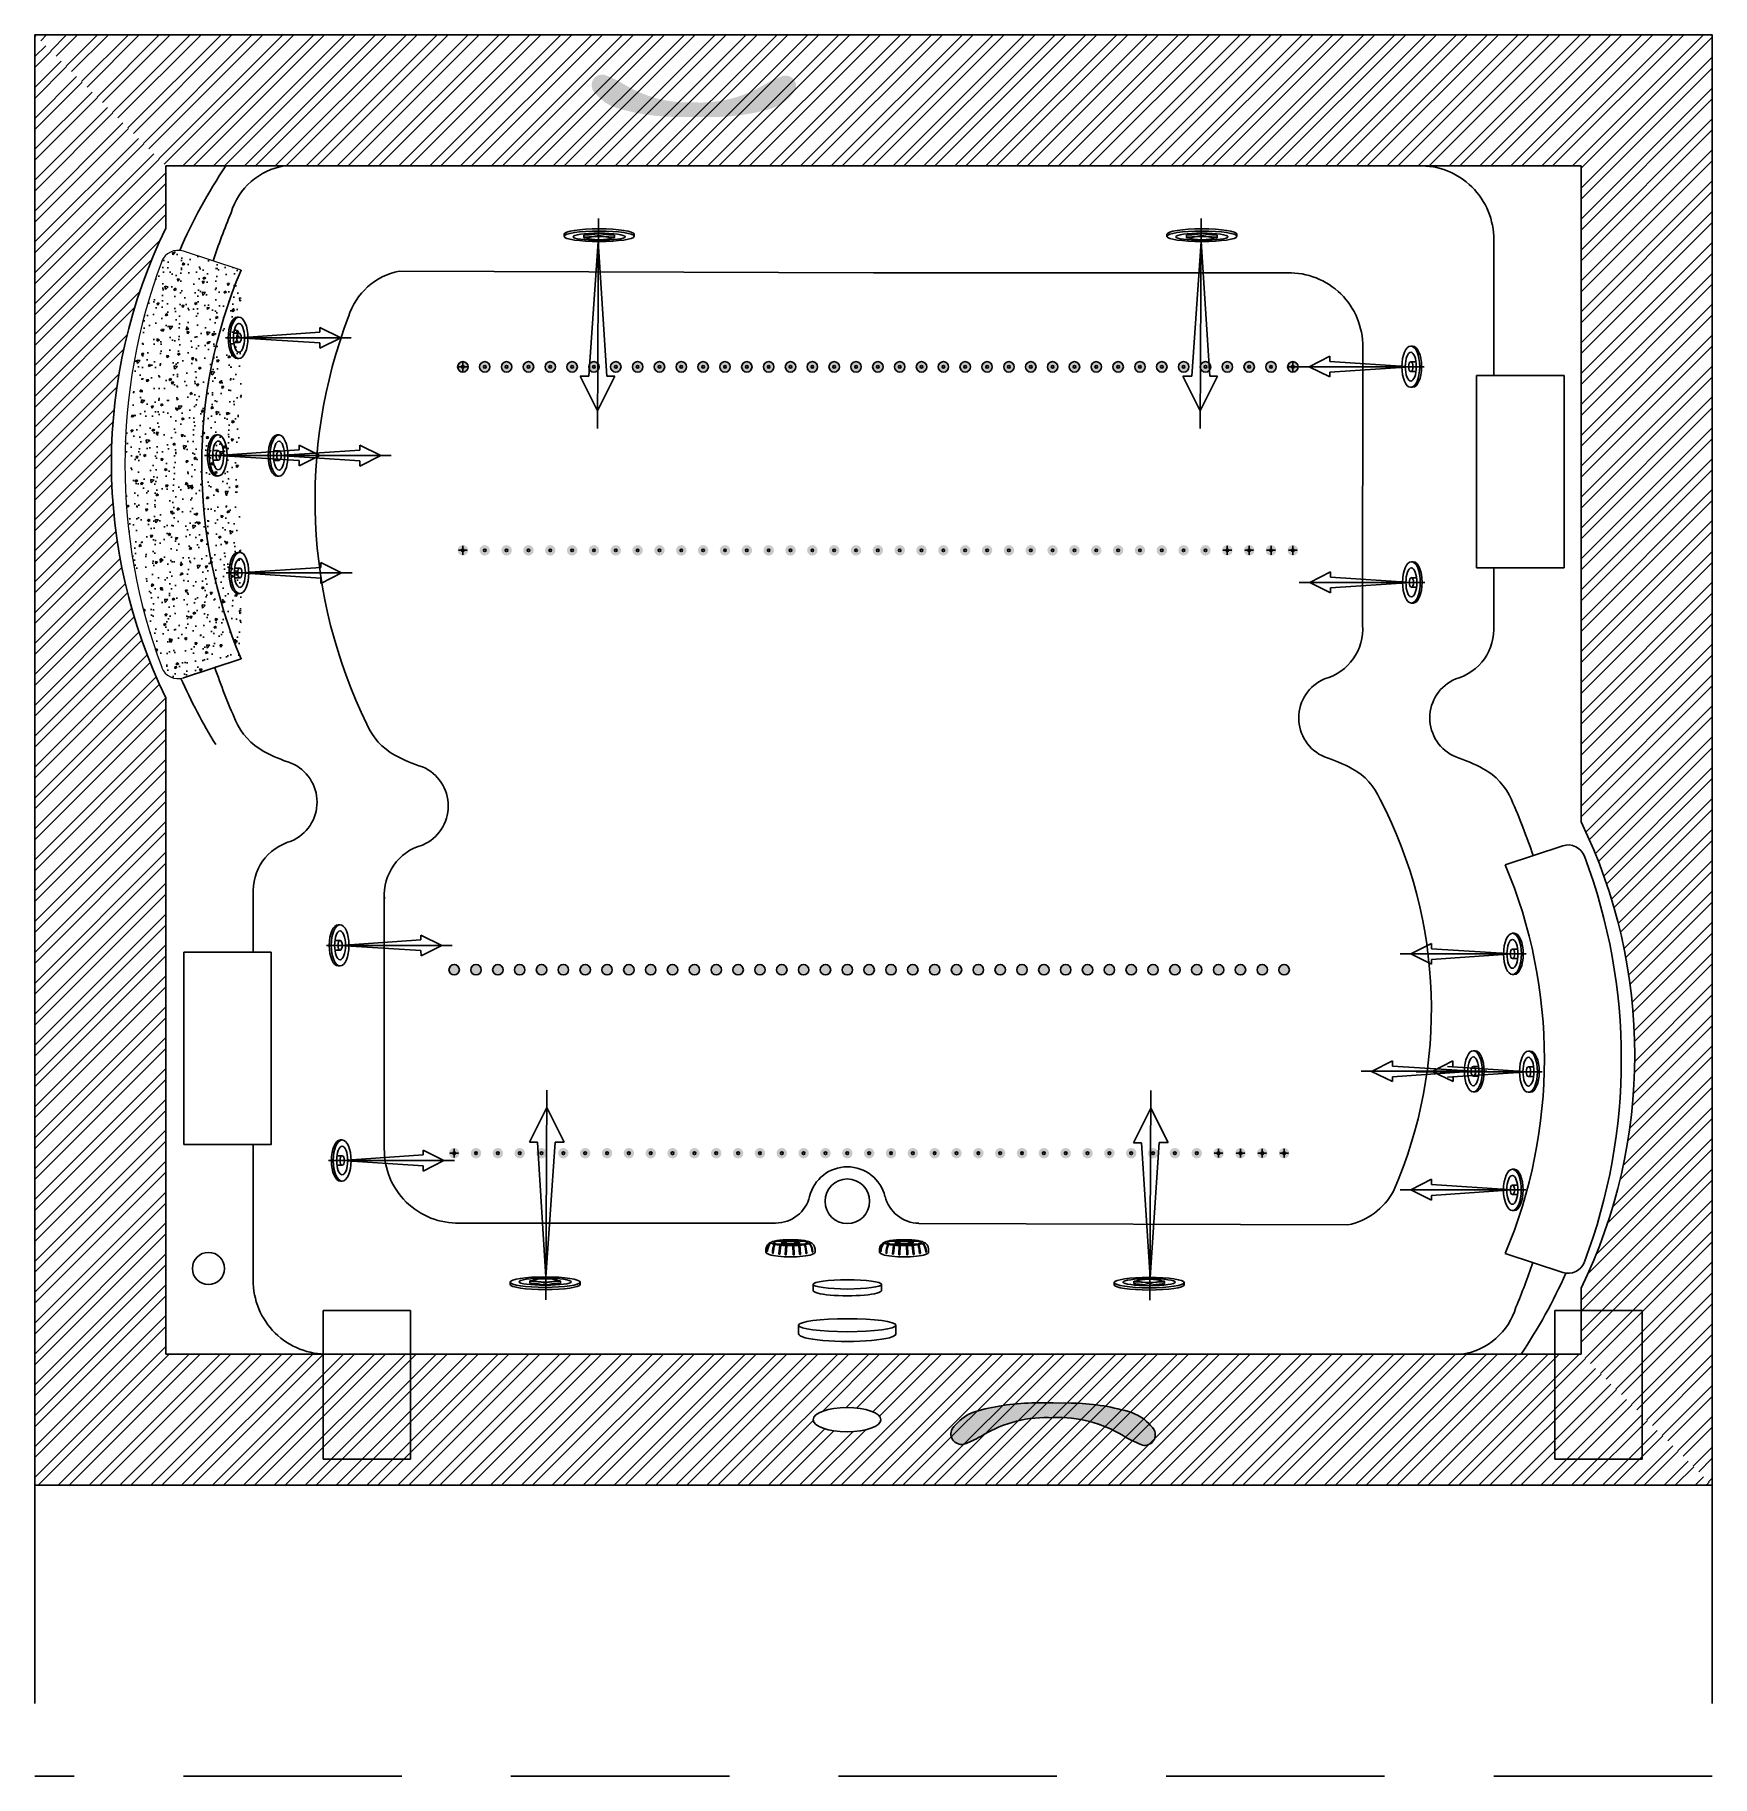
# Model space of a CAD drawing. Header units: millimetres. Extents: x -1273.55 to -1271.63, y 2257.16 to 2259.16.
import ezdxf

# ---------------------------------------------------------------- set-up
doc = ezdxf.new("R2010")
doc.units = ezdxf.units.MM
doc.linetypes.add('HIDDEN', pattern=[0.375, 0.25, -0.125])
doc.layers.add('jacuzzi', color=1, linetype='Continuous')
pattern_1 = [(45, (-1261.47376, 2258.846746), (-0.01767767, 0.01767767), []), (45, (-1261.47376, 2258.859246), (-0.01767767, 0.01767767), [])]
pattern_2 = [(45, (-1257.63933, 2257.884277), (-0.01767767, 0.01767767), []), (45, (-1257.63933, 2257.896777), (-0.01767767, 0.01767767), [])]

msp = doc.modelspace()

# ---------------------------------------------------------------- hatches: boundary and pattern name
at = {"layer": 'jacuzzi'}
h = msp.add_hatch(dxfattribs=at)
h.set_pattern_fill('STEEL', color=256, scale=0.2, style=0)
h.set_pattern_definition(pattern_1)
h.paths.add_polyline_path([(-1271.7819, 2259.0065), (-1271.6319, 2259.1565), (-1273.5519, 2259.1565), (-1273.4019, 2259.0065)])
h = msp.add_hatch(dxfattribs=at)
h.set_pattern_fill('STEEL', color=256, scale=0.2, style=0)
h.set_pattern_definition(pattern_2)
h.paths.add_polyline_path([(-1273.4019, 2258.3978, -0.231919), (-1273.4019, 2258.9352), (-1273.4019, 2259.0065), (-1273.5519, 2259.1565), (-1273.5519, 2257.4965), (-1273.4019, 2257.6465)])
h = msp.add_hatch(dxfattribs=at)
h.set_pattern_fill('STEEL', color=256, scale=0.2, style=0)
h.set_pattern_definition(pattern_1)
h.paths.add_polyline_path([(-1271.6319, 2259.1565), (-1271.7819, 2259.0065), (-1271.7819, 2258.2556, -0.230094), (-1271.7819, 2257.722), (-1271.7819, 2257.6465), (-1271.6319, 2257.4965)])
for points in [[(-1272.7976, 2259.0792, -0.150241), (-1272.878, 2259.1002, 0.039262), (-1272.8979, 2259.11, 0.707024), (-1272.9131, 2259.0932, 0.117767), (-1272.8941, 2259.0762, 0.051981), (-1272.8838, 2259.0722, 0.067757), (-1272.8183, 2259.0625), (-1272.7977, 2259.0624), (-1272.7771, 2259.0623, 0.067757), (-1272.7115, 2259.0714, 0.051981), (-1272.7012, 2259.0753, 0.117767), (-1272.6821, 2259.0921, 0.707024), (-1272.6971, 2259.109, 0.039262), (-1272.717, 2259.0994, -0.150241)], [(-1272.3862, 2257.5738, -0.150241), (-1272.3058, 2257.5528, 0.039262), (-1272.2859, 2257.5431, 0.707024), (-1272.2707, 2257.5598, 0.117767), (-1272.2897, 2257.5768, 0.051981), (-1272.3, 2257.5808, 0.067757), (-1272.3655, 2257.5905), (-1272.3861, 2257.5906), (-1272.4067, 2257.5907, 0.067757), (-1272.4723, 2257.5817, 0.051981), (-1272.4827, 2257.5777, 0.117767), (-1272.5018, 2257.561, 0.707024), (-1272.4867, 2257.544, 0.039262), (-1272.4668, 2257.5536, -0.150241)]]:
    msp.add_hatch(color=256, dxfattribs=at).paths.add_polyline_path(points)
h = msp.add_hatch(dxfattribs=at)
h.set_pattern_fill('AR-CONC', color=256, scale=0.004, angle=180, style=0)
h.set_pattern_definition([(230, (-1291.869616, 2259.457848), (-0.028690407, 0.002510085), [0.003, -0.033]), (175, (-1291.869616, 2259.457848), (0.005550053, -0.030087685), [0.0024, -0.0264]), (280.4514, (-1291.872007, 2259.458057), (-0.023140375, -0.02757758), [0.002549608, -0.028045684]), (226.1842, (-1291.869616, 2259.449848), (-0.04268964, 0.00662076), [0.0045, -0.0495]), (276.6356, (-1291.873173, 2259.4504), (-0.03738651, -0.038964715), [0.00382441, -0.04206852]), (171.1842, (-1291.869616, 2259.44985), (-0.03738648, -0.03896474), [0.0036, -0.0396]), (201, (-1291.873616, 2259.451848), (-0.023876282, 0.016104756), [0.003, -0.033]), (146, (-1291.873616, 2259.451848), (-0.009732613, -0.029006), [0.0024, -0.0264]), (251.4514, (-1291.875605, 2259.45319), (-0.033608905, -0.01290122), [0.002549608, -0.028045684]), (217.5, (-1291.869616, 2259.457848), (-0.000486394, -0.013315754), [0, -0.02608, 0, -0.0268, 0, -0.0265]), (187.5, (-1291.869616, 2259.457848), (-0.010522781, -0.015776468), [0, -0.01528, 0, -0.02548, 0, -0.0101]), (147.5, (-1291.860696, 2259.457848), (-0.0213528974, 0.000902195), [0, -0.01, 0, -0.0312, 0, -0.0414]), (137.5, (-1291.856696, 2259.457848), (-0.023327447, -0.0040042), [0, -0.013, 0, -0.02072, 0, -0.0294])])
edge = h.paths.add_edge_path()
edge.add_line((-1273.3818, 2258.4207), (-1273.3158, 2258.4423))
edge.add_arc((-1272.7882, 2258.6648), 0.5726, 157.1339, 202.8661, ccw=False)
edge.add_line((-1273.3158, 2258.8873), (-1273.3818, 2258.9089))
edge.add_arc((-1273.388, 2258.8899), 0.02, 431.8452, 519.4269)
edge.add_arc((-1272.7882, 2258.6648), 0.6606, 519.4269, 560.5731)
edge.add_arc((-1273.388, 2258.4397), 0.02, 200.5731, 288.1548)
edge = h.paths.add_edge_path(flags=17)
edge.add_line((-1273.3158, 2258.4423), (-1273.3158, 2258.4423))
edge.add_arc((-1272.7882, 2258.6648), 0.5726, 517.134, 562.866)
h = msp.add_hatch(color=256, dxfattribs=at)
h.paths.add_polyline_path([(-1273.0559, 2258.7765, 1), (-1273.0679, 2258.7765, 1)])
h.paths.add_polyline_path([(-1273.0429, 2258.7765, 1), (-1273.0309, 2258.7765, 1)])
h.paths.add_polyline_path([(-1273.0059, 2258.7765, 1), (-1273.0179, 2258.7765, 1)])
h.paths.add_polyline_path([(-1272.9929, 2258.7765, 1), (-1272.9809, 2258.7765, 1)])
h.paths.add_polyline_path([(-1272.9559, 2258.7765, 1), (-1272.9679, 2258.7765, 1)])
h.paths.add_polyline_path([(-1272.9309, 2258.7765, 1), (-1272.9429, 2258.7765, 1)])
h.paths.add_polyline_path([(-1272.9179, 2258.7765, 1), (-1272.9059, 2258.7765, 1)])
h.paths.add_polyline_path([(-1272.8929, 2258.7765, 1), (-1272.8809, 2258.7765, 1)])
h = msp.add_hatch(color=256, dxfattribs=at)
h.paths.add_polyline_path([(-1273.0559, 2258.7765, 1), (-1273.0679, 2258.7765, 1)])
h.paths.add_polyline_path([(-1273.0309, 2258.7765, 1), (-1273.0429, 2258.7765, 1)])
h.paths.add_polyline_path([(-1273.0059, 2258.7765, 1), (-1273.0179, 2258.7765, 1)])
h.paths.add_polyline_path([(-1272.9809, 2258.7765, 1), (-1272.9929, 2258.7765, 1)])
h.paths.add_polyline_path([(-1272.9559, 2258.7765, 1), (-1272.9679, 2258.7765, 1)])
h.paths.add_polyline_path([(-1272.9309, 2258.7765, 1), (-1272.9429, 2258.7765, 1)])
h.paths.add_polyline_path([(-1272.9059, 2258.7765, 1), (-1272.9179, 2258.7765, 1)])
h.paths.add_polyline_path([(-1272.8809, 2258.7765, 1), (-1272.8929, 2258.7765, 1)])
h = msp.add_hatch(color=256, dxfattribs=at)
h.paths.add_polyline_path([(-1272.8559, 2258.7765, 1), (-1272.8679, 2258.7765, 1)])
h.paths.add_polyline_path([(-1272.8429, 2258.7765, 1), (-1272.8309, 2258.7765, 1)])
h.paths.add_polyline_path([(-1272.8059, 2258.7765, 1), (-1272.8179, 2258.7765, 1)])
h.paths.add_polyline_path([(-1272.7929, 2258.7765, 1), (-1272.7809, 2258.7765, 1)])
h.paths.add_polyline_path([(-1272.7559, 2258.7765, 1), (-1272.7679, 2258.7765, 1)])
h.paths.add_polyline_path([(-1272.7309, 2258.7765, 1), (-1272.7429, 2258.7765, 1)])
h.paths.add_polyline_path([(-1272.7179, 2258.7765, 1), (-1272.7059, 2258.7765, 1)])
h.paths.add_polyline_path([(-1272.6929, 2258.7765, 1), (-1272.6809, 2258.7765, 1)])
h = msp.add_hatch(color=256, dxfattribs=at)
h.paths.add_polyline_path([(-1272.8559, 2258.7765, 1), (-1272.8679, 2258.7765, 1)])
h.paths.add_polyline_path([(-1272.8429, 2258.7765, 1), (-1272.8309, 2258.7765, 1)])
h.paths.add_polyline_path([(-1272.8059, 2258.7765, 1), (-1272.8179, 2258.7765, 1)])
h.paths.add_polyline_path([(-1272.7929, 2258.7765, 1), (-1272.7809, 2258.7765, 1)])
h.paths.add_polyline_path([(-1272.7559, 2258.7765, 1), (-1272.7679, 2258.7765, 1)])
h.paths.add_polyline_path([(-1272.7309, 2258.7765, 1), (-1272.7429, 2258.7765, 1)])
h.paths.add_polyline_path([(-1272.7179, 2258.7765, 1), (-1272.7059, 2258.7765, 1)])
h.paths.add_polyline_path([(-1272.6929, 2258.7765, 1), (-1272.6809, 2258.7765, 1)])
h = msp.add_hatch(color=256, dxfattribs=at)
h.paths.add_polyline_path([(-1272.6559, 2258.7765, 1), (-1272.6679, 2258.7765, 1)])
h.paths.add_polyline_path([(-1272.6429, 2258.7765, 1), (-1272.6309, 2258.7765, 1)])
h.paths.add_polyline_path([(-1272.6059, 2258.7765, 1), (-1272.6179, 2258.7765, 1)])
h.paths.add_polyline_path([(-1272.5929, 2258.7765, 1), (-1272.5809, 2258.7765, 1)])
h.paths.add_polyline_path([(-1272.5559, 2258.7765, 1), (-1272.5679, 2258.7765, 1)])
h.paths.add_polyline_path([(-1272.5309, 2258.7765, 1), (-1272.5429, 2258.7765, 1)])
h.paths.add_polyline_path([(-1272.5179, 2258.7765, 1), (-1272.5059, 2258.7765, 1)])
h.paths.add_polyline_path([(-1272.4929, 2258.7765, 1), (-1272.4809, 2258.7765, 1)])
h = msp.add_hatch(color=256, dxfattribs=at)
h.paths.add_polyline_path([(-1272.6559, 2258.7765, 1), (-1272.6679, 2258.7765, 1)])
h.paths.add_polyline_path([(-1272.6429, 2258.7765, 1), (-1272.6309, 2258.7765, 1)])
h.paths.add_polyline_path([(-1272.6059, 2258.7765, 1), (-1272.6179, 2258.7765, 1)])
h.paths.add_polyline_path([(-1272.5929, 2258.7765, 1), (-1272.5809, 2258.7765, 1)])
h.paths.add_polyline_path([(-1272.5559, 2258.7765, 1), (-1272.5679, 2258.7765, 1)])
h.paths.add_polyline_path([(-1272.5309, 2258.7765, 1), (-1272.5429, 2258.7765, 1)])
h.paths.add_polyline_path([(-1272.5179, 2258.7765, 1), (-1272.5059, 2258.7765, 1)])
h.paths.add_polyline_path([(-1272.4929, 2258.7765, 1), (-1272.4809, 2258.7765, 1)])
h = msp.add_hatch(color=256, dxfattribs=at)
h.paths.add_polyline_path([(-1272.4559, 2258.7765, 1), (-1272.4679, 2258.7765, 1)])
h.paths.add_polyline_path([(-1272.4429, 2258.7765, 1), (-1272.4309, 2258.7765, 1)])
h.paths.add_polyline_path([(-1272.4059, 2258.7765, 1), (-1272.4179, 2258.7765, 1)])
h.paths.add_polyline_path([(-1272.3929, 2258.7765, 1), (-1272.3809, 2258.7765, 1)])
h.paths.add_polyline_path([(-1272.3559, 2258.7765, 1), (-1272.3679, 2258.7765, 1)])
h.paths.add_polyline_path([(-1272.3309, 2258.7765, 1), (-1272.3429, 2258.7765, 1)])
h.paths.add_polyline_path([(-1272.3179, 2258.7765, 1), (-1272.3059, 2258.7765, 1)])
h.paths.add_polyline_path([(-1272.2929, 2258.7765, 1), (-1272.2809, 2258.7765, 1)])
h = msp.add_hatch(color=256, dxfattribs=at)
h.paths.add_polyline_path([(-1272.4559, 2258.7765, 1), (-1272.4679, 2258.7765, 1)])
h.paths.add_polyline_path([(-1272.4429, 2258.7765, 1), (-1272.4309, 2258.7765, 1)])
h.paths.add_polyline_path([(-1272.4059, 2258.7765, 1), (-1272.4179, 2258.7765, 1)])
h.paths.add_polyline_path([(-1272.3929, 2258.7765, 1), (-1272.3809, 2258.7765, 1)])
h.paths.add_polyline_path([(-1272.3559, 2258.7765, 1), (-1272.3679, 2258.7765, 1)])
h.paths.add_polyline_path([(-1272.3309, 2258.7765, 1), (-1272.3429, 2258.7765, 1)])
h.paths.add_polyline_path([(-1272.3179, 2258.7765, 1), (-1272.3059, 2258.7765, 1)])
h.paths.add_polyline_path([(-1272.2929, 2258.7765, 1), (-1272.2809, 2258.7765, 1)])
h = msp.add_hatch(color=256, dxfattribs=at)
h.paths.add_polyline_path([(-1272.1059, 2258.7765, 1), (-1272.1179, 2258.7765, 1)])
h.paths.add_polyline_path([(-1272.1429, 2258.7765, 1), (-1272.1309, 2258.7765, 1)])
h.paths.add_polyline_path([(-1272.1679, 2258.7765, 1), (-1272.1559, 2258.7765, 1)])
h.paths.add_polyline_path([(-1272.1809, 2258.7765, 1), (-1272.1929, 2258.7765, 1)])
h.paths.add_polyline_path([(-1272.2179, 2258.7765, 1), (-1272.2059, 2258.7765, 1)])
h.paths.add_polyline_path([(-1272.2429, 2258.7765, 1), (-1272.2309, 2258.7765, 1)])
h.paths.add_polyline_path([(-1272.2679, 2258.7765, 1), (-1272.2559, 2258.7765, 1)])
h = msp.add_hatch(color=256, dxfattribs=at)
h.paths.add_polyline_path([(-1272.1059, 2258.7765, 1), (-1272.1179, 2258.7765, 1)])
h.paths.add_polyline_path([(-1272.1309, 2258.7765, 1), (-1272.1429, 2258.7765, 1)])
h.paths.add_polyline_path([(-1272.1559, 2258.7765, 1), (-1272.1679, 2258.7765, 1)])
h.paths.add_polyline_path([(-1272.1809, 2258.7765, 1), (-1272.1929, 2258.7765, 1)])
h.paths.add_polyline_path([(-1272.2059, 2258.7765, 1), (-1272.2179, 2258.7765, 1)])
h.paths.add_polyline_path([(-1272.2309, 2258.7765, 1), (-1272.2429, 2258.7765, 1)])
h.paths.add_polyline_path([(-1272.2559, 2258.7765, 1), (-1272.2679, 2258.7765, 1)])
h = msp.add_hatch(color=256, dxfattribs=at)
h.paths.add_polyline_path([(-1273.0559, 2258.5665, 1), (-1273.0679, 2258.5665, 1)])
h.paths.add_polyline_path([(-1273.0429, 2258.5665, 1), (-1273.0309, 2258.5665, 1)])
h.paths.add_polyline_path([(-1273.0059, 2258.5665, 1), (-1273.0179, 2258.5665, 1)])
h.paths.add_polyline_path([(-1272.9929, 2258.5665, 1), (-1272.9809, 2258.5665, 1)])
h.paths.add_polyline_path([(-1272.9559, 2258.5665, 1), (-1272.9679, 2258.5665, 1)])
h.paths.add_polyline_path([(-1272.9309, 2258.5665, 1), (-1272.9429, 2258.5665, 1)])
h.paths.add_polyline_path([(-1272.9179, 2258.5665, 1), (-1272.9059, 2258.5665, 1)])
h.paths.add_polyline_path([(-1272.8929, 2258.5665, 1), (-1272.8809, 2258.5665, 1)])
h = msp.add_hatch(color=256, dxfattribs=at)
h.paths.add_polyline_path([(-1273.0559, 2258.5665, 1), (-1273.0679, 2258.5665, 1)])
h.paths.add_polyline_path([(-1273.0429, 2258.5665, 1), (-1273.0309, 2258.5665, 1)])
h.paths.add_polyline_path([(-1273.0059, 2258.5665, 1), (-1273.0179, 2258.5665, 1)])
h.paths.add_polyline_path([(-1272.9929, 2258.5665, 1), (-1272.9809, 2258.5665, 1)])
h.paths.add_polyline_path([(-1272.9559, 2258.5665, 1), (-1272.9679, 2258.5665, 1)])
h.paths.add_polyline_path([(-1272.9309, 2258.5665, 1), (-1272.9429, 2258.5665, 1)])
h.paths.add_polyline_path([(-1272.9179, 2258.5665, 1), (-1272.9059, 2258.5665, 1)])
h.paths.add_polyline_path([(-1272.8929, 2258.5665, 1), (-1272.8809, 2258.5665, 1)])
h = msp.add_hatch(color=256, dxfattribs=at)
h.paths.add_polyline_path([(-1272.8559, 2258.5665, 1), (-1272.8679, 2258.5665, 1)])
h.paths.add_polyline_path([(-1272.8429, 2258.5665, 1), (-1272.8309, 2258.5665, 1)])
h.paths.add_polyline_path([(-1272.8059, 2258.5665, 1), (-1272.8179, 2258.5665, 1)])
h.paths.add_polyline_path([(-1272.7929, 2258.5665, 1), (-1272.7809, 2258.5665, 1)])
h.paths.add_polyline_path([(-1272.7559, 2258.5665, 1), (-1272.7679, 2258.5665, 1)])
h.paths.add_polyline_path([(-1272.7309, 2258.5665, 1), (-1272.7429, 2258.5665, 1)])
h.paths.add_polyline_path([(-1272.7179, 2258.5665, 1), (-1272.7059, 2258.5665, 1)])
h.paths.add_polyline_path([(-1272.6929, 2258.5665, 1), (-1272.6809, 2258.5665, 1)])
h = msp.add_hatch(color=256, dxfattribs=at)
h.paths.add_polyline_path([(-1272.8559, 2258.5665, 1), (-1272.8679, 2258.5665, 1)])
h.paths.add_polyline_path([(-1272.8429, 2258.5665, 1), (-1272.8309, 2258.5665, 1)])
h.paths.add_polyline_path([(-1272.8059, 2258.5665, 1), (-1272.8179, 2258.5665, 1)])
h.paths.add_polyline_path([(-1272.7929, 2258.5665, 1), (-1272.7809, 2258.5665, 1)])
h.paths.add_polyline_path([(-1272.7559, 2258.5665, 1), (-1272.7679, 2258.5665, 1)])
h.paths.add_polyline_path([(-1272.7309, 2258.5665, 1), (-1272.7429, 2258.5665, 1)])
h.paths.add_polyline_path([(-1272.7179, 2258.5665, 1), (-1272.7059, 2258.5665, 1)])
h.paths.add_polyline_path([(-1272.6929, 2258.5665, 1), (-1272.6809, 2258.5665, 1)])
h = msp.add_hatch(color=256, dxfattribs=at)
h.paths.add_polyline_path([(-1272.6559, 2258.5665, 1), (-1272.6679, 2258.5665, 1)])
h.paths.add_polyline_path([(-1272.6429, 2258.5665, 1), (-1272.6309, 2258.5665, 1)])
h.paths.add_polyline_path([(-1272.6059, 2258.5665, 1), (-1272.6179, 2258.5665, 1)])
h.paths.add_polyline_path([(-1272.5929, 2258.5665, 1), (-1272.5809, 2258.5665, 1)])
h.paths.add_polyline_path([(-1272.5559, 2258.5665, 1), (-1272.5679, 2258.5665, 1)])
h.paths.add_polyline_path([(-1272.5309, 2258.5665, 1), (-1272.5429, 2258.5665, 1)])
h.paths.add_polyline_path([(-1272.5179, 2258.5665, 1), (-1272.5059, 2258.5665, 1)])
h.paths.add_polyline_path([(-1272.4929, 2258.5665, 1), (-1272.4809, 2258.5665, 1)])
h = msp.add_hatch(color=256, dxfattribs=at)
h.paths.add_polyline_path([(-1272.6559, 2258.5665, 1), (-1272.6679, 2258.5665, 1)])
h.paths.add_polyline_path([(-1272.6429, 2258.5665, 1), (-1272.6309, 2258.5665, 1)])
h.paths.add_polyline_path([(-1272.6059, 2258.5665, 1), (-1272.6179, 2258.5665, 1)])
h.paths.add_polyline_path([(-1272.5929, 2258.5665, 1), (-1272.5809, 2258.5665, 1)])
h.paths.add_polyline_path([(-1272.5559, 2258.5665, 1), (-1272.5679, 2258.5665, 1)])
h.paths.add_polyline_path([(-1272.5309, 2258.5665, 1), (-1272.5429, 2258.5665, 1)])
h.paths.add_polyline_path([(-1272.5179, 2258.5665, 1), (-1272.5059, 2258.5665, 1)])
h.paths.add_polyline_path([(-1272.4929, 2258.5665, 1), (-1272.4809, 2258.5665, 1)])
h = msp.add_hatch(color=256, dxfattribs=at)
h.paths.add_polyline_path([(-1272.4559, 2258.5665, 1), (-1272.4679, 2258.5665, 1)])
h.paths.add_polyline_path([(-1272.4429, 2258.5665, 1), (-1272.4309, 2258.5665, 1)])
h.paths.add_polyline_path([(-1272.4059, 2258.5665, 1), (-1272.4179, 2258.5665, 1)])
h.paths.add_polyline_path([(-1272.3929, 2258.5665, 1), (-1272.3809, 2258.5665, 1)])
h.paths.add_polyline_path([(-1272.3559, 2258.5665, 1), (-1272.3679, 2258.5665, 1)])
h.paths.add_polyline_path([(-1272.3309, 2258.5665, 1), (-1272.3429, 2258.5665, 1)])
h.paths.add_polyline_path([(-1272.3179, 2258.5665, 1), (-1272.3059, 2258.5665, 1)])
h.paths.add_polyline_path([(-1272.2929, 2258.5665, 1), (-1272.2809, 2258.5665, 1)])
h = msp.add_hatch(color=256, dxfattribs=at)
h.paths.add_polyline_path([(-1272.4559, 2258.5665, 1), (-1272.4679, 2258.5665, 1)])
h.paths.add_polyline_path([(-1272.4429, 2258.5665, 1), (-1272.4309, 2258.5665, 1)])
h.paths.add_polyline_path([(-1272.4059, 2258.5665, 1), (-1272.4179, 2258.5665, 1)])
h.paths.add_polyline_path([(-1272.3929, 2258.5665, 1), (-1272.3809, 2258.5665, 1)])
h.paths.add_polyline_path([(-1272.3559, 2258.5665, 1), (-1272.3679, 2258.5665, 1)])
h.paths.add_polyline_path([(-1272.3309, 2258.5665, 1), (-1272.3429, 2258.5665, 1)])
h.paths.add_polyline_path([(-1272.3179, 2258.5665, 1), (-1272.3059, 2258.5665, 1)])
h.paths.add_polyline_path([(-1272.2929, 2258.5665, 1), (-1272.2809, 2258.5665, 1)])
h = msp.add_hatch(color=256, dxfattribs=at)
h.paths.add_polyline_path([(-1272.1059, 2258.5665, 1), (-1272.1179, 2258.5665, 1)])
h.paths.add_polyline_path([(-1272.1429, 2258.5665, 1), (-1272.1309, 2258.5665, 1)])
h.paths.add_polyline_path([(-1272.1679, 2258.5665, 1), (-1272.1559, 2258.5665, 1)])
h.paths.add_polyline_path([(-1272.1809, 2258.5665, 1), (-1272.1929, 2258.5665, 1)])
h.paths.add_polyline_path([(-1272.2179, 2258.5665, 1), (-1272.2059, 2258.5665, 1)])
h.paths.add_polyline_path([(-1272.2429, 2258.5665, 1), (-1272.2309, 2258.5665, 1)])
h.paths.add_polyline_path([(-1272.2679, 2258.5665, 1), (-1272.2559, 2258.5665, 1)])
h = msp.add_hatch(color=256, dxfattribs=at)
h.paths.add_polyline_path([(-1272.1059, 2258.5665, 1), (-1272.1179, 2258.5665, 1)])
h.paths.add_polyline_path([(-1272.1429, 2258.5665, 1), (-1272.1309, 2258.5665, 1)])
h.paths.add_polyline_path([(-1272.1679, 2258.5665, 1), (-1272.1559, 2258.5665, 1)])
h.paths.add_polyline_path([(-1272.1809, 2258.5665, 1), (-1272.1929, 2258.5665, 1)])
h.paths.add_polyline_path([(-1272.2179, 2258.5665, 1), (-1272.2059, 2258.5665, 1)])
h.paths.add_polyline_path([(-1272.2429, 2258.5665, 1), (-1272.2309, 2258.5665, 1)])
h.paths.add_polyline_path([(-1272.2679, 2258.5665, 1), (-1272.2559, 2258.5665, 1)])
h = msp.add_hatch(color=256, dxfattribs=at)
h.paths.add_polyline_path([(-1273.0659, 2258.0865, 1), (-1273.0779, 2258.0865, 1)])
h.paths.add_polyline_path([(-1273.0409, 2258.0865, 1), (-1273.0529, 2258.0865, 1)])
h.paths.add_polyline_path([(-1273.0159, 2258.0865, 1), (-1273.0279, 2258.0865, 1)])
h.paths.add_polyline_path([(-1272.9909, 2258.0865, 1), (-1273.0029, 2258.0865, 1)])
h.paths.add_polyline_path([(-1272.9659, 2258.0865, 1), (-1272.9779, 2258.0865, 1)])
h.paths.add_polyline_path([(-1272.9409, 2258.0865, 1), (-1272.9529, 2258.0865, 1)])
h.paths.add_polyline_path([(-1272.9159, 2258.0865, 1), (-1272.9279, 2258.0865, 1)])
h.paths.add_polyline_path([(-1272.8909, 2258.0865, 1), (-1272.9029, 2258.0865, 1)])
h = msp.add_hatch(color=256, dxfattribs=at)
h.paths.add_polyline_path([(-1272.8659, 2258.0865, 1), (-1272.8779, 2258.0865, 1)])
h.paths.add_polyline_path([(-1272.8529, 2258.0865, 1), (-1272.8409, 2258.0865, 1)])
h.paths.add_polyline_path([(-1272.8159, 2258.0865, 1), (-1272.8279, 2258.0865, 1)])
h.paths.add_polyline_path([(-1272.8029, 2258.0865, 1), (-1272.7909, 2258.0865, 1)])
h.paths.add_polyline_path([(-1272.7659, 2258.0865, 1), (-1272.7779, 2258.0865, 1)])
h.paths.add_polyline_path([(-1272.7409, 2258.0865, 1), (-1272.7529, 2258.0865, 1)])
h.paths.add_polyline_path([(-1272.7279, 2258.0865, 1), (-1272.7159, 2258.0865, 1)])
h.paths.add_polyline_path([(-1272.7029, 2258.0865, 1), (-1272.6909, 2258.0865, 1)])
h = msp.add_hatch(color=256, dxfattribs=at)
h.paths.add_polyline_path([(-1272.6659, 2258.0865, 1), (-1272.6779, 2258.0865, 1)])
h.paths.add_polyline_path([(-1272.6529, 2258.0865, 1), (-1272.6409, 2258.0865, 1)])
h.paths.add_polyline_path([(-1272.6159, 2258.0865, 1), (-1272.6279, 2258.0865, 1)])
h.paths.add_polyline_path([(-1272.6029, 2258.0865, 1), (-1272.5909, 2258.0865, 1)])
h.paths.add_polyline_path([(-1272.5659, 2258.0865, 1), (-1272.5779, 2258.0865, 1)])
h.paths.add_polyline_path([(-1272.5409, 2258.0865, 1), (-1272.5529, 2258.0865, 1)])
h.paths.add_polyline_path([(-1272.5279, 2258.0865, 1), (-1272.5159, 2258.0865, 1)])
h.paths.add_polyline_path([(-1272.5029, 2258.0865, 1), (-1272.4909, 2258.0865, 1)])
h = msp.add_hatch(color=256, dxfattribs=at)
h.paths.add_polyline_path([(-1272.4659, 2258.0865, 1), (-1272.4779, 2258.0865, 1)])
h.paths.add_polyline_path([(-1272.4529, 2258.0865, 1), (-1272.4409, 2258.0865, 1)])
h.paths.add_polyline_path([(-1272.4159, 2258.0865, 1), (-1272.4279, 2258.0865, 1)])
h.paths.add_polyline_path([(-1272.4029, 2258.0865, 1), (-1272.3909, 2258.0865, 1)])
h.paths.add_polyline_path([(-1272.3659, 2258.0865, 1), (-1272.3779, 2258.0865, 1)])
h.paths.add_polyline_path([(-1272.3409, 2258.0865, 1), (-1272.3529, 2258.0865, 1)])
h.paths.add_polyline_path([(-1272.3279, 2258.0865, 1), (-1272.3159, 2258.0865, 1)])
h.paths.add_polyline_path([(-1272.3029, 2258.0865, 1), (-1272.2909, 2258.0865, 1)])
h = msp.add_hatch(color=256, dxfattribs=at)
h.paths.add_polyline_path([(-1272.1159, 2258.0865, 1), (-1272.1279, 2258.0865, 1)])
h.paths.add_polyline_path([(-1272.1409, 2258.0865, 1), (-1272.1529, 2258.0865, 1)])
h.paths.add_polyline_path([(-1272.1659, 2258.0865, 1), (-1272.1779, 2258.0865, 1)])
h.paths.add_polyline_path([(-1272.1909, 2258.0865, 1), (-1272.2029, 2258.0865, 1)])
h.paths.add_polyline_path([(-1272.2159, 2258.0865, 1), (-1272.2279, 2258.0865, 1)])
h.paths.add_polyline_path([(-1272.2409, 2258.0865, 1), (-1272.2529, 2258.0865, 1)])
h.paths.add_polyline_path([(-1272.2659, 2258.0865, 1), (-1272.2779, 2258.0865, 1)])
h = msp.add_hatch(color=256, dxfattribs=at)
h.paths.add_polyline_path([(-1273.0659, 2257.8765, 1), (-1273.0779, 2257.8765, 1)])
h.paths.add_polyline_path([(-1273.0529, 2257.8765, 1), (-1273.0409, 2257.8765, 1)])
h.paths.add_polyline_path([(-1273.0159, 2257.8765, 1), (-1273.0279, 2257.8765, 1)])
h.paths.add_polyline_path([(-1273.0029, 2257.8765, 1), (-1272.9909, 2257.8765, 1)])
h.paths.add_polyline_path([(-1272.9659, 2257.8765, 1), (-1272.9779, 2257.8765, 1)])
h.paths.add_polyline_path([(-1272.9409, 2257.8765, 1), (-1272.9529, 2257.8765, 1)])
h.paths.add_polyline_path([(-1272.9279, 2257.8765, 1), (-1272.9159, 2257.8765, 1)])
h.paths.add_polyline_path([(-1272.9029, 2257.8765, 1), (-1272.8909, 2257.8765, 1)])
h = msp.add_hatch(color=256, dxfattribs=at)
h.paths.add_polyline_path([(-1272.8659, 2257.8765, 1), (-1272.8779, 2257.8765, 1)])
h.paths.add_polyline_path([(-1272.8529, 2257.8765, 1), (-1272.8409, 2257.8765, 1)])
h.paths.add_polyline_path([(-1272.8159, 2257.8765, 1), (-1272.8279, 2257.8765, 1)])
h.paths.add_polyline_path([(-1272.8029, 2257.8765, 1), (-1272.7909, 2257.8765, 1)])
h.paths.add_polyline_path([(-1272.7659, 2257.8765, 1), (-1272.7779, 2257.8765, 1)])
h.paths.add_polyline_path([(-1272.7409, 2257.8765, 1), (-1272.7529, 2257.8765, 1)])
h.paths.add_polyline_path([(-1272.7279, 2257.8765, 1), (-1272.7159, 2257.8765, 1)])
h.paths.add_polyline_path([(-1272.7029, 2257.8765, 1), (-1272.6909, 2257.8765, 1)])
h = msp.add_hatch(color=256, dxfattribs=at)
h.paths.add_polyline_path([(-1272.6659, 2257.8765, 1), (-1272.6779, 2257.8765, 1)])
h.paths.add_polyline_path([(-1272.6529, 2257.8765, 1), (-1272.6409, 2257.8765, 1)])
h.paths.add_polyline_path([(-1272.6159, 2257.8765, 1), (-1272.6279, 2257.8765, 1)])
h.paths.add_polyline_path([(-1272.6029, 2257.8765, 1), (-1272.5909, 2257.8765, 1)])
h.paths.add_polyline_path([(-1272.5659, 2257.8765, 1), (-1272.5779, 2257.8765, 1)])
h.paths.add_polyline_path([(-1272.5409, 2257.8765, 1), (-1272.5529, 2257.8765, 1)])
h.paths.add_polyline_path([(-1272.5279, 2257.8765, 1), (-1272.5159, 2257.8765, 1)])
h.paths.add_polyline_path([(-1272.5029, 2257.8765, 1), (-1272.4909, 2257.8765, 1)])
h = msp.add_hatch(color=256, dxfattribs=at)
h.paths.add_polyline_path([(-1272.4659, 2257.8765, 1), (-1272.4779, 2257.8765, 1)])
h.paths.add_polyline_path([(-1272.4529, 2257.8765, 1), (-1272.4409, 2257.8765, 1)])
h.paths.add_polyline_path([(-1272.4159, 2257.8765, 1), (-1272.4279, 2257.8765, 1)])
h.paths.add_polyline_path([(-1272.4029, 2257.8765, 1), (-1272.3909, 2257.8765, 1)])
h.paths.add_polyline_path([(-1272.3659, 2257.8765, 1), (-1272.3779, 2257.8765, 1)])
h.paths.add_polyline_path([(-1272.3409, 2257.8765, 1), (-1272.3529, 2257.8765, 1)])
h.paths.add_polyline_path([(-1272.3279, 2257.8765, 1), (-1272.3159, 2257.8765, 1)])
h.paths.add_polyline_path([(-1272.3029, 2257.8765, 1), (-1272.2909, 2257.8765, 1)])
h = msp.add_hatch(color=256, dxfattribs=at)
h.paths.add_polyline_path([(-1272.1159, 2257.8765, 1), (-1272.1279, 2257.8765, 1)])
h.paths.add_polyline_path([(-1272.1529, 2257.8765, 1), (-1272.1409, 2257.8765, 1)])
h.paths.add_polyline_path([(-1272.1779, 2257.8765, 1), (-1272.1659, 2257.8765, 1)])
h.paths.add_polyline_path([(-1272.1909, 2257.8765, 1), (-1272.2029, 2257.8765, 1)])
h.paths.add_polyline_path([(-1272.2279, 2257.8765, 1), (-1272.2159, 2257.8765, 1)])
h.paths.add_polyline_path([(-1272.2529, 2257.8765, 1), (-1272.2409, 2257.8765, 1)])
h.paths.add_polyline_path([(-1272.2779, 2257.8765, 1), (-1272.2659, 2257.8765, 1)])
h = msp.add_hatch(dxfattribs=at)
h.set_pattern_fill('STEEL', color=256, scale=0.2, style=0)
h.set_pattern_definition(pattern_2)
h.paths.add_polyline_path([(-1271.6319, 2257.4965), (-1271.7819, 2257.6465), (-1273.4019, 2257.6465), (-1273.5519, 2257.4965)])
edge = h.paths.add_edge_path(flags=16)
edge.add_ellipse((-1272.6222, 2257.5715), major_axis=(0.0387, 0), ratio=0.358221, start_angle=0, end_angle=360)

# ---------------------------------------------------------------- linework, layer by layer
for p, q in [((-1273.5519, 2257.4965), (-1273.5519, 2259.1565)), ((-1271.6319, 2259.1565), (-1273.5519, 2259.1565)), ((-1273.5519, 2257.4965), (-1273.5519, 2259.1565)), ((-1271.6319, 2259.1565), (-1273.5519, 2259.1565)), ((-1273.4019, 2258.9352), (-1273.4019, 2259.0065)), ((-1271.7819, 2259.0065), (-1273.4019, 2259.0065)), ((-1273.2659, 2259.0065), (-1272.5919, 2259.0065)), ((-1273.2659, 2259.0065), (-1272.5919, 2259.0065)), ((-1272.5919, 2259.0065), (-1271.9636, 2259.0065)), ((-1272.5919, 2259.0065), (-1271.9636, 2259.0065)), ((-1271.7819, 2259.0065), (-1271.7819, 2258.2556)), ((-1272.946, 2258.9284), (-1272.946, 2258.9259)), ((-1272.908, 2258.7061), (-1272.9068, 2258.9461)), ((-1272.866, 2258.9284), (-1272.866, 2258.9259)), ((-1272.256, 2258.9284), (-1272.256, 2258.9259)), ((-1272.218, 2258.7061), (-1272.2168, 2258.9461)), ((-1272.176, 2258.9284), (-1272.176, 2258.9259)), ((-1272.9235, 2258.9271), (-1272.9235, 2258.9246)), ((-1272.9069, 2258.9201), (-1272.9176, 2258.7658)), ((-1272.9069, 2258.9201), (-1272.8971, 2258.7658)), ((-1272.8885, 2258.9271), (-1272.8885, 2258.9244)), ((-1272.2335, 2258.9271), (-1272.2335, 2258.9246)), ((-1272.2169, 2258.9201), (-1272.2276, 2258.7658)), ((-1272.2169, 2258.9201), (-1272.2071, 2258.7658)), ((-1272.1985, 2258.9271), (-1272.1985, 2258.9244)), ((-1271.8819, 2258.9216), (-1271.8819, 2258.7665)), ((-1273.1348, 2258.8862), (-1272.5919, 2258.8841)), ((-1272.5919, 2258.8841), (-1272.1136, 2258.8841)), ((-1273.3203, 2258.8333), (-1273.3182, 2258.8333)), ((-1273.1897, 2258.8097), (-1273.3337, 2258.8097)), ((-1273.3182, 2258.8152), (-1273.3241, 2258.8152)), ((-1273.3182, 2258.8097), (-1273.2256, 2258.8161)), ((-1273.3182, 2258.8097), (-1273.2255, 2258.8038)), ((-1273.2256, 2258.8215), (-1273.2256, 2258.8161)), ((-1273.2256, 2258.8215), (-1273.2017, 2258.8098)), ((-1273.2017, 2258.8098), (-1273.2255, 2258.7977)), ((-1273.3182, 2258.8043), (-1273.3241, 2258.8043)), ((-1273.2255, 2258.8038), (-1273.2255, 2258.7977)), ((-1272.0319, 2258.8001), (-1272.0321, 2258.481)), ((-1271.9748, 2258.8002), (-1271.9769, 2258.8002)), ((-1273.3203, 2258.7862), (-1273.3182, 2258.7862)), ((-1273.0569, 2258.7765), (-1273.0669, 2258.7765)), ((-1273.0619, 2258.7815), (-1273.0619, 2258.7715)), ((-1272.1069, 2258.7765), (-1272.1169, 2258.7765)), ((-1272.1119, 2258.7815), (-1272.1119, 2258.7715)), ((-1272.1054, 2258.7767), (-1271.9614, 2258.7767)), ((-1272.0934, 2258.7766), (-1272.0696, 2258.7887)), ((-1272.0695, 2258.7649), (-1272.0934, 2258.7766)), ((-1272.0696, 2258.7826), (-1272.0696, 2258.7887)), ((-1271.9769, 2258.7767), (-1272.0696, 2258.7826)), ((-1271.9769, 2258.7767), (-1272.0695, 2258.7703)), ((-1272.0695, 2258.7649), (-1272.0695, 2258.7703)), ((-1271.9769, 2258.7821), (-1271.971, 2258.7821)), ((-1271.9769, 2258.7712), (-1271.971, 2258.7712)), ((-1272.9176, 2258.7658), (-1272.9277, 2258.7657)), ((-1272.9078, 2258.7261), (-1272.9277, 2258.7657)), ((-1272.8881, 2258.7658), (-1272.9078, 2258.7261)), ((-1272.8881, 2258.7658), (-1272.8971, 2258.7658)), ((-1272.2276, 2258.7658), (-1272.2377, 2258.7657)), ((-1272.2178, 2258.7261), (-1272.2377, 2258.7657)), ((-1272.1981, 2258.7658), (-1272.2178, 2258.7261)), ((-1272.1981, 2258.7658), (-1272.2071, 2258.7658)), ((-1271.9748, 2258.7531), (-1271.9769, 2258.7531)), ((-1273.3441, 2258.6987), (-1273.342, 2258.6987)), ((-1273.2745, 2258.6985), (-1273.2724, 2258.6985)), ((-1273.2136, 2258.6751), (-1273.3576, 2258.6751)), ((-1273.342, 2258.6806), (-1273.3479, 2258.6806)), ((-1273.342, 2258.6697), (-1273.3479, 2258.6697)), ((-1273.342, 2258.6751), (-1273.2494, 2258.6815)), ((-1273.342, 2258.6751), (-1273.2494, 2258.6692)), ((-1273.144, 2258.6749), (-1273.288, 2258.6749)), ((-1273.2724, 2258.6804), (-1273.2784, 2258.6804)), ((-1273.2724, 2258.6695), (-1273.2784, 2258.6695)), ((-1273.2724, 2258.6749), (-1273.1798, 2258.6813)), ((-1273.2724, 2258.6749), (-1273.1798, 2258.669)), ((-1273.2495, 2258.6869), (-1273.2494, 2258.6815)), ((-1273.2495, 2258.6869), (-1273.2256, 2258.6752)), ((-1273.2494, 2258.6692), (-1273.2493, 2258.6631)), ((-1273.2256, 2258.6752), (-1273.2493, 2258.6631)), ((-1273.1799, 2258.6867), (-1273.1798, 2258.6813)), ((-1273.1799, 2258.6867), (-1273.156, 2258.675)), ((-1273.156, 2258.675), (-1273.1797, 2258.6629)), ((-1273.3441, 2258.6516), (-1273.342, 2258.6516)), ((-1273.2745, 2258.6514), (-1273.2724, 2258.6514)), ((-1273.1798, 2258.669), (-1273.1797, 2258.6629)), ((-1273.0619, 2258.5715), (-1273.0619, 2258.5615)), ((-1273.0619, 2258.5715), (-1273.0619, 2258.5615)), ((-1272.1869, 2258.5715), (-1272.1869, 2258.5615)), ((-1272.1619, 2258.5715), (-1272.1619, 2258.5615)), ((-1272.1369, 2258.5715), (-1272.1369, 2258.5615)), ((-1272.1119, 2258.5715), (-1272.1119, 2258.5615)), ((-1272.1119, 2258.5715), (-1272.1119, 2258.5615)), ((-1273.3194, 2258.5642), (-1273.3172, 2258.5642)), ((-1273.2247, 2258.5524), (-1273.2247, 2258.5469)), ((-1273.2247, 2258.5524), (-1273.2008, 2258.5406)), ((-1273.0569, 2258.5665), (-1273.0669, 2258.5665)), ((-1273.0569, 2258.5665), (-1273.0669, 2258.5665)), ((-1272.1819, 2258.5665), (-1272.1919, 2258.5665)), ((-1272.1569, 2258.5665), (-1272.1669, 2258.5665)), ((-1272.1319, 2258.5665), (-1272.1419, 2258.5665)), ((-1272.1069, 2258.5665), (-1272.1169, 2258.5665)), ((-1272.1069, 2258.5665), (-1272.1169, 2258.5665)), ((-1271.9741, 2258.5533), (-1271.9762, 2258.5533)), ((-1273.1888, 2258.5406), (-1273.3328, 2258.5406)), ((-1273.3172, 2258.546), (-1273.3232, 2258.546)), ((-1273.3172, 2258.5351), (-1273.3232, 2258.5351)), ((-1273.3172, 2258.5406), (-1273.2247, 2258.5469)), ((-1273.3172, 2258.5406), (-1273.2246, 2258.5347)), ((-1273.2246, 2258.5347), (-1273.2245, 2258.5286)), ((-1273.2008, 2258.5406), (-1273.2245, 2258.5286)), ((-1272.1047, 2258.5298), (-1271.9607, 2258.5298)), ((-1272.0926, 2258.5297), (-1272.0689, 2258.5418)), ((-1272.0688, 2258.518), (-1272.0926, 2258.5297)), ((-1272.0689, 2258.5357), (-1272.0689, 2258.5418)), ((-1271.9762, 2258.5298), (-1272.0689, 2258.5357)), ((-1271.9762, 2258.5298), (-1272.0688, 2258.5234)), ((-1271.9762, 2258.5352), (-1271.9703, 2258.5352)), ((-1271.8819, 2258.5465), (-1271.8819, 2258.481)), ((-1273.3194, 2258.517), (-1273.3172, 2258.517)), ((-1272.0688, 2258.518), (-1272.0688, 2258.5234)), ((-1271.9762, 2258.5243), (-1271.9703, 2258.5243)), ((-1271.9741, 2258.5062), (-1271.9762, 2258.5062)), ((-1273.3818, 2258.4207), (-1273.3158, 2258.4423)), ((-1273.3158, 2258.4423), (-1273.3158, 2258.4423)), ((-1273.4019, 2257.6465), (-1273.4019, 2258.3978)), ((-1271.803, 2258.2283), (-1271.8689, 2258.2067)), ((-1271.8689, 2258.2067), (-1271.8689, 2258.2067)), ((-1273.3019, 2258.1065), (-1273.3019, 2258.172)), ((-1273.1519, 2257.8805), (-1273.1519, 2258.172)), ((-1273.2047, 2258.1379), (-1273.2025, 2258.1379)), ((-1273.0741, 2258.1144), (-1273.2181, 2258.1144)), ((-1273.2025, 2258.1198), (-1273.2085, 2258.1198)), ((-1273.2025, 2258.1144), (-1273.11, 2258.1207)), ((-1273.2025, 2258.1144), (-1273.1099, 2258.1084)), ((-1273.11, 2258.1261), (-1273.11, 2258.1207)), ((-1273.11, 2258.1261), (-1273.0861, 2258.1144)), ((-1273.0861, 2258.1144), (-1273.1098, 2258.1023)), ((-1271.9769, 2258.1046), (-1271.9532, 2258.1166)), ((-1271.9531, 2258.1105), (-1271.9532, 2258.1166)), ((-1271.8584, 2258.1282), (-1271.8605, 2258.1282)), ((-1273.2025, 2258.1089), (-1273.2085, 2258.1089)), ((-1273.1099, 2258.1084), (-1273.1098, 2258.1023)), ((-1271.9889, 2258.1046), (-1271.8449, 2258.1046)), ((-1271.953, 2258.0928), (-1271.9769, 2258.1046)), ((-1271.8605, 2258.1046), (-1271.9531, 2258.1105)), ((-1271.8605, 2258.1046), (-1271.9531, 2258.0982)), ((-1271.953, 2258.0928), (-1271.9531, 2258.0982)), ((-1271.8605, 2258.11), (-1271.8545, 2258.11)), ((-1271.8605, 2258.0992), (-1271.8545, 2258.0992)), ((-1273.2047, 2258.0908), (-1273.2025, 2258.0908)), ((-1271.8584, 2258.081), (-1271.8605, 2258.081)), ((-1271.9032, 2257.9938), (-1271.9053, 2257.9938)), ((-1271.8401, 2257.9933), (-1271.8422, 2257.9933)), ((-1272.0217, 2257.9701), (-1271.998, 2257.9822)), ((-1271.998, 2257.9761), (-1271.998, 2257.9822)), ((-1271.9053, 2257.9702), (-1271.998, 2257.9761)), ((-1271.9523, 2257.9701), (-1271.9286, 2257.9822)), ((-1271.8422, 2257.9698), (-1271.9348, 2257.9757)), ((-1271.9286, 2257.9761), (-1271.9286, 2257.9822)), ((-1271.9053, 2257.9756), (-1271.8994, 2257.9756)), ((-1271.8422, 2257.9752), (-1271.8363, 2257.9752)), ((-1272.0337, 2257.9702), (-1271.8897, 2257.9702)), ((-1271.9978, 2257.9584), (-1272.0217, 2257.9701)), ((-1271.9053, 2257.9702), (-1271.9979, 2257.9638)), ((-1271.9978, 2257.9584), (-1271.9979, 2257.9638)), ((-1271.9706, 2257.9698), (-1271.8266, 2257.9698)), ((-1271.9284, 2257.9584), (-1271.9523, 2257.9701)), ((-1271.8422, 2257.9698), (-1271.9348, 2257.9634)), ((-1271.9284, 2257.9584), (-1271.9285, 2257.9638)), ((-1271.9053, 2257.9647), (-1271.8994, 2257.9647)), ((-1271.8422, 2257.9643), (-1271.8363, 2257.9643)), ((-1272.9658, 2257.9487), (-1272.967, 2257.7088)), ((-1272.2744, 2257.9482), (-1272.2756, 2257.7083)), ((-1271.9032, 2257.9466), (-1271.9053, 2257.9466)), ((-1271.8401, 2257.9462), (-1271.8422, 2257.9462)), ((-1272.9857, 2257.889), (-1272.966, 2257.9287)), ((-1272.966, 2257.9287), (-1272.9461, 2257.8891)), ((-1272.2943, 2257.8885), (-1272.2745, 2257.9282)), ((-1272.2745, 2257.9282), (-1272.2546, 2257.8886)), ((-1273.3019, 2257.7314), (-1273.3019, 2257.8865)), ((-1273.2001, 2257.8736), (-1273.206, 2257.8736)), ((-1273.2022, 2257.8917), (-1273.2001, 2257.8917)), ((-1273.2001, 2257.8681), (-1273.1075, 2257.8745)), ((-1273.1075, 2257.8799), (-1273.1075, 2257.8745)), ((-1273.1075, 2257.8799), (-1273.0836, 2257.8682)), ((-1273.0669, 2257.8765), (-1273.0769, 2257.8765)), ((-1273.0719, 2257.8815), (-1273.0719, 2257.8715)), ((-1272.9857, 2257.889), (-1272.9767, 2257.889)), ((-1272.9669, 2257.7347), (-1272.9767, 2257.889)), ((-1272.9669, 2257.7347), (-1272.9562, 2257.8891)), ((-1272.9562, 2257.8891), (-1272.9461, 2257.8891)), ((-1272.2943, 2257.8885), (-1272.2853, 2257.8885)), ((-1272.2754, 2257.7342), (-1272.2853, 2257.8885)), ((-1272.2754, 2257.7342), (-1272.2648, 2257.8886)), ((-1272.2648, 2257.8886), (-1272.2546, 2257.8886)), ((-1272.1919, 2257.8765), (-1272.2019, 2257.8765)), ((-1272.1969, 2257.8815), (-1272.1969, 2257.8715)), ((-1272.1669, 2257.8765), (-1272.1769, 2257.8765)), ((-1272.1719, 2257.8815), (-1272.1719, 2257.8715)), ((-1272.1419, 2257.8765), (-1272.1519, 2257.8765)), ((-1272.1469, 2257.8815), (-1272.1469, 2257.8715)), ((-1272.1169, 2257.8765), (-1272.1269, 2257.8765)), ((-1272.1219, 2257.8815), (-1272.1219, 2257.8715)), ((-1273.0716, 2257.8681), (-1273.2156, 2257.8681)), ((-1273.2001, 2257.8627), (-1273.206, 2257.8627)), ((-1273.2001, 2257.8681), (-1273.1074, 2257.8622)), ((-1273.0836, 2257.8682), (-1273.1074, 2257.8561)), ((-1273.1074, 2257.8622), (-1273.1074, 2257.8561)), ((-1271.8585, 2257.8581), (-1271.8606, 2257.8581)), ((-1273.2022, 2257.8446), (-1273.2001, 2257.8446)), ((-1271.989, 2257.8345), (-1271.8451, 2257.8345)), ((-1271.977, 2257.8345), (-1271.9533, 2257.8466)), ((-1271.9531, 2257.8228), (-1271.977, 2257.8345)), ((-1271.9533, 2257.8405), (-1271.9533, 2257.8466)), ((-1271.8606, 2257.8345), (-1271.9533, 2257.8405)), ((-1271.8606, 2257.8345), (-1271.9532, 2257.8282)), ((-1271.8606, 2257.84), (-1271.8547, 2257.84)), ((-1271.9531, 2257.8228), (-1271.9532, 2257.8282)), ((-1271.8606, 2257.8291), (-1271.8547, 2257.8291)), ((-1272.7039, 2257.7965), (-1273.0702, 2257.7965)), ((-1272.049, 2257.7944), (-1272.5399, 2257.7962)), ((-1271.8585, 2257.811), (-1271.8606, 2257.811)), ((-1272.715, 2257.7633), (-1272.715, 2257.7667)), ((-1272.715, 2257.7633), (-1272.715, 2257.7667)), ((-1272.7002, 2257.7613), (-1272.699, 2257.7713)), ((-1272.6991, 2257.7612), (-1272.6979, 2257.7712)), ((-1272.6929, 2257.7607), (-1272.6924, 2257.7708)), ((-1272.6918, 2257.7606), (-1272.6913, 2257.7708)), ((-1272.6838, 2257.7605), (-1272.6842, 2257.7708)), ((-1272.6827, 2257.7606), (-1272.683, 2257.7708)), ((-1272.6765, 2257.761), (-1272.6775, 2257.771)), ((-1272.6754, 2257.7611), (-1272.6764, 2257.7711)), ((-1272.6588, 2257.7633), (-1272.6588, 2257.7667)), ((-1272.5851, 2257.7633), (-1272.585, 2257.7667)), ((-1272.5851, 2257.7633), (-1272.585, 2257.7667)), ((-1272.5702, 2257.7613), (-1272.569, 2257.7713)), ((-1272.5691, 2257.7612), (-1272.5679, 2257.7712)), ((-1272.563, 2257.7607), (-1272.5624, 2257.7708)), ((-1272.5618, 2257.7606), (-1272.5613, 2257.7708)), ((-1272.5538, 2257.7605), (-1272.5542, 2257.7708)), ((-1272.5527, 2257.7606), (-1272.553, 2257.7708)), ((-1272.5465, 2257.761), (-1272.5476, 2257.771)), ((-1272.5454, 2257.7611), (-1272.5464, 2257.7711)), ((-1272.5288, 2257.7633), (-1272.5288, 2257.7667)), ((-1271.8689, 2257.7617), (-1271.803, 2257.74)), ((-1273.0078, 2257.7264), (-1273.0078, 2257.7289)), ((-1272.9853, 2257.7277), (-1272.9853, 2257.7304)), ((-1272.9503, 2257.7277), (-1272.9503, 2257.7302)), ((-1272.9278, 2257.7264), (-1272.9278, 2257.7289)), ((-1272.6609, 2257.7263), (-1272.6609, 2257.7193)), ((-1272.5829, 2257.7193), (-1272.5829, 2257.7263)), ((-1272.3163, 2257.7259), (-1272.3163, 2257.7284)), ((-1272.2938, 2257.7272), (-1272.2938, 2257.7299)), ((-1272.2588, 2257.7272), (-1272.2588, 2257.7297)), ((-1272.2363, 2257.7259), (-1272.2363, 2257.7284)), ((-1271.7819, 2257.722), (-1271.7819, 2257.6465)), ((-1273.2219, 2257.5265), (-1273.2219, 2257.6965)), ((-1273.2219, 2257.6965), (-1273.1219, 2257.6965)), ((-1273.1219, 2257.6965), (-1273.1219, 2257.5265)), ((-1271.8119, 2257.5265), (-1271.8119, 2257.6965)), ((-1271.8119, 2257.6965), (-1271.7119, 2257.6965)), ((-1271.7119, 2257.6965), (-1271.7119, 2257.5265)), ((-1272.6776, 2257.6796), (-1272.6776, 2257.6696)), ((-1272.5662, 2257.6696), (-1272.5662, 2257.6796)), ((-1271.7819, 2257.6465), (-1273.4019, 2257.6465)), ((-1272.5919, 2257.6465), (-1273.2203, 2257.6465)), ((-1272.5919, 2257.6465), (-1273.2203, 2257.6465)), ((-1271.9179, 2257.6465), (-1272.5919, 2257.6465)), ((-1271.9179, 2257.6465), (-1272.5919, 2257.6465)), ((-1272.4067, 2257.5907), (-1272.3861, 2257.5906)), ((-1272.3655, 2257.5905), (-1272.3861, 2257.5906)), ((-1273.1219, 2257.5265), (-1273.2219, 2257.5265)), ((-1271.7119, 2257.5265), (-1271.8119, 2257.5265))]:
    msp.add_line(p, q, dxfattribs=at)
at = {"layer": 'jacuzzi', "lineweight": 18}
for p, q in [((-1273.3158, 2258.8873), (-1273.3818, 2258.9089)), ((-1273.3158, 2258.8873), (-1273.3158, 2258.8873)), ((-1273.3818, 2258.4207), (-1273.3158, 2258.4423)), ((-1273.3158, 2258.4423), (-1273.3158, 2258.4423)), ((-1271.8689, 2257.7617), (-1271.8689, 2257.7617))]:
    msp.add_line(p, q, dxfattribs=at)
at = {"layer": 'jacuzzi', "linetype": 'HIDDEN'}
for p, q in [((-1273.5519, 2257.4965), (-1273.5519, 2257.1635)), ((-1271.6319, 2257.4965), (-1271.6319, 2257.1635)), ((-1271.6319, 2257.1635), (-1273.5519, 2257.1635))]:
    msp.add_line(p, q, dxfattribs=at)
at = {"layer": 'jacuzzi', "color": 3}
msp.add_lwpolyline([(-1273.5519, 2257.4965), (-1271.6319, 2257.4965), (-1273.5519, 2257.4965), (-1271.6319, 2257.4965), (-1271.6319, 2259.1565), (-1271.6319, 2257.4965), (-1271.6319, 2259.1565), (-1273.5519, 2259.1565)], close=True, dxfattribs=at)
at = {"layer": 'jacuzzi'}
for points in [[(-1271.9015, 2258.5465), (-1271.9015, 2258.7665), (-1271.8015, 2258.7665), (-1271.8015, 2258.5465)], [(-1273.2813, 2258.1065), (-1273.2813, 2257.8865), (-1273.3813, 2257.8865), (-1273.3813, 2258.1065)]]:
    msp.add_lwpolyline(points, close=True, dxfattribs=at)
for centre, radius in [((-1273.0619, 2258.7765), 0.006), ((-1273.0619, 2258.7765), 0.0015), ((-1273.0369, 2258.7765), 0.006), ((-1273.0369, 2258.7765), 0.0015), ((-1273.0119, 2258.7765), 0.006), ((-1273.0119, 2258.7765), 0.0015), ((-1272.9869, 2258.7765), 0.006), ((-1272.9869, 2258.7765), 0.0015), ((-1272.9619, 2258.7765), 0.006), ((-1272.9619, 2258.7765), 0.0015), ((-1272.9369, 2258.7765), 0.006), ((-1272.9369, 2258.7765), 0.0015), ((-1272.9119, 2258.7765), 0.006), ((-1272.9119, 2258.7765), 0.0015), ((-1272.8869, 2258.7765), 0.006), ((-1272.8869, 2258.7765), 0.0015), ((-1272.8619, 2258.7765), 0.006), ((-1272.8619, 2258.7765), 0.0015), ((-1272.8369, 2258.7765), 0.006), ((-1272.8369, 2258.7765), 0.0015), ((-1272.8119, 2258.7765), 0.006), ((-1272.8119, 2258.7765), 0.0015), ((-1272.7869, 2258.7765), 0.006), ((-1272.7869, 2258.7765), 0.0015), ((-1272.7619, 2258.7765), 0.006), ((-1272.7619, 2258.7765), 0.0015), ((-1272.7369, 2258.7765), 0.006), ((-1272.7369, 2258.7765), 0.0015), ((-1272.7119, 2258.7765), 0.006), ((-1272.7119, 2258.7765), 0.0015), ((-1272.6869, 2258.7765), 0.006), ((-1272.6869, 2258.7765), 0.0015), ((-1272.6619, 2258.7765), 0.006), ((-1272.6619, 2258.7765), 0.0015), ((-1272.6369, 2258.7765), 0.006), ((-1272.6369, 2258.7765), 0.0015), ((-1272.6119, 2258.7765), 0.006), ((-1272.6119, 2258.7765), 0.0015), ((-1272.5869, 2258.7765), 0.006), ((-1272.5869, 2258.7765), 0.0015), ((-1272.5619, 2258.7765), 0.006), ((-1272.5619, 2258.7765), 0.0015), ((-1272.5369, 2258.7765), 0.006), ((-1272.5369, 2258.7765), 0.0015), ((-1272.5119, 2258.7765), 0.006), ((-1272.5119, 2258.7765), 0.0015), ((-1272.4869, 2258.7765), 0.006), ((-1272.4869, 2258.7765), 0.0015), ((-1272.4619, 2258.7765), 0.006), ((-1272.4619, 2258.7765), 0.0015), ((-1272.4369, 2258.7765), 0.006), ((-1272.4369, 2258.7765), 0.0015), ((-1272.4119, 2258.7765), 0.006), ((-1272.4119, 2258.7765), 0.0015), ((-1272.3869, 2258.7765), 0.006), ((-1272.3869, 2258.7765), 0.0015), ((-1272.3619, 2258.7765), 0.006), ((-1272.3619, 2258.7765), 0.0015), ((-1272.3369, 2258.7765), 0.006), ((-1272.3369, 2258.7765), 0.0015), ((-1272.3119, 2258.7765), 0.006), ((-1272.3119, 2258.7765), 0.0015), ((-1272.2869, 2258.7765), 0.006), ((-1272.2869, 2258.7765), 0.0015), ((-1272.2619, 2258.7765), 0.006), ((-1272.2619, 2258.7765), 0.0015), ((-1272.2369, 2258.7765), 0.006), ((-1272.2369, 2258.7765), 0.0015), ((-1272.2119, 2258.7765), 0.006), ((-1272.2119, 2258.7765), 0.0015), ((-1272.1869, 2258.7765), 0.006), ((-1272.1869, 2258.7765), 0.0015), ((-1272.1619, 2258.7765), 0.006), ((-1272.1619, 2258.7765), 0.0015), ((-1272.1369, 2258.7765), 0.006), ((-1272.1369, 2258.7765), 0.0015), ((-1272.1119, 2258.7765), 0.006), ((-1272.1119, 2258.7765), 0.0015), ((-1273.0619, 2258.5665), 0.0015), ((-1273.0619, 2258.5665), 0.0015), ((-1273.0369, 2258.5665), 0.0015), ((-1273.0369, 2258.5665), 0.0015), ((-1273.0119, 2258.5665), 0.0015), ((-1273.0119, 2258.5665), 0.0015), ((-1272.9869, 2258.5665), 0.0015), ((-1272.9869, 2258.5665), 0.0015), ((-1272.9619, 2258.5665), 0.0015), ((-1272.9619, 2258.5665), 0.0015), ((-1272.9369, 2258.5665), 0.0015), ((-1272.9369, 2258.5665), 0.0015), ((-1272.9119, 2258.5665), 0.0015), ((-1272.9119, 2258.5665), 0.0015), ((-1272.8869, 2258.5665), 0.0015), ((-1272.8869, 2258.5665), 0.0015), ((-1272.8619, 2258.5665), 0.0015), ((-1272.8619, 2258.5665), 0.0015), ((-1272.8369, 2258.5665), 0.0015), ((-1272.8369, 2258.5665), 0.0015), ((-1272.8119, 2258.5665), 0.0015), ((-1272.8119, 2258.5665), 0.0015), ((-1272.7869, 2258.5665), 0.0015), ((-1272.7869, 2258.5665), 0.0015), ((-1272.7619, 2258.5665), 0.0015), ((-1272.7619, 2258.5665), 0.0015), ((-1272.7369, 2258.5665), 0.0015), ((-1272.7369, 2258.5665), 0.0015), ((-1272.7119, 2258.5665), 0.0015), ((-1272.7119, 2258.5665), 0.0015), ((-1272.6869, 2258.5665), 0.0015), ((-1272.6869, 2258.5665), 0.0015), ((-1272.6619, 2258.5665), 0.0015), ((-1272.6619, 2258.5665), 0.0015), ((-1272.6369, 2258.5665), 0.0015), ((-1272.6369, 2258.5665), 0.0015), ((-1272.6119, 2258.5665), 0.0015), ((-1272.6119, 2258.5665), 0.0015), ((-1272.5869, 2258.5665), 0.0015), ((-1272.5869, 2258.5665), 0.0015), ((-1272.5619, 2258.5665), 0.0015), ((-1272.5619, 2258.5665), 0.0015), ((-1272.5369, 2258.5665), 0.0015), ((-1272.5369, 2258.5665), 0.0015), ((-1272.5119, 2258.5665), 0.0015), ((-1272.5119, 2258.5665), 0.0015), ((-1272.4869, 2258.5665), 0.0015), ((-1272.4869, 2258.5665), 0.0015), ((-1272.4619, 2258.5665), 0.0015), ((-1272.4619, 2258.5665), 0.0015), ((-1272.4369, 2258.5665), 0.0015), ((-1272.4369, 2258.5665), 0.0015), ((-1272.4119, 2258.5665), 0.0015), ((-1272.4119, 2258.5665), 0.0015), ((-1272.3869, 2258.5665), 0.0015), ((-1272.3869, 2258.5665), 0.0015), ((-1272.3619, 2258.5665), 0.0015), ((-1272.3619, 2258.5665), 0.0015), ((-1272.3369, 2258.5665), 0.0015), ((-1272.3369, 2258.5665), 0.0015), ((-1272.3119, 2258.5665), 0.0015), ((-1272.3119, 2258.5665), 0.0015), ((-1272.2869, 2258.5665), 0.0015), ((-1272.2869, 2258.5665), 0.0015), ((-1272.2619, 2258.5665), 0.0015), ((-1272.2619, 2258.5665), 0.0015), ((-1272.2369, 2258.5665), 0.0015), ((-1272.2369, 2258.5665), 0.0015), ((-1272.2119, 2258.5665), 0.0015), ((-1272.2119, 2258.5665), 0.0015), ((-1272.1869, 2258.5665), 0.0015), ((-1272.1869, 2258.5665), 0.0015), ((-1272.1619, 2258.5665), 0.0015), ((-1272.1619, 2258.5665), 0.0015), ((-1272.1369, 2258.5665), 0.0015), ((-1272.1369, 2258.5665), 0.0015), ((-1272.1119, 2258.5665), 0.0015), ((-1272.1119, 2258.5665), 0.0015), ((-1273.0719, 2258.0865), 0.006), ((-1273.0469, 2258.0865), 0.006), ((-1273.0219, 2258.0865), 0.006), ((-1272.9969, 2258.0865), 0.006), ((-1272.9719, 2258.0865), 0.006), ((-1272.9469, 2258.0865), 0.006), ((-1272.9219, 2258.0865), 0.006), ((-1272.8969, 2258.0865), 0.006), ((-1272.8719, 2258.0865), 0.006), ((-1272.8469, 2258.0865), 0.006), ((-1272.8219, 2258.0865), 0.006), ((-1272.7969, 2258.0865), 0.006), ((-1272.7719, 2258.0865), 0.006), ((-1272.7469, 2258.0865), 0.006), ((-1272.7219, 2258.0865), 0.006), ((-1272.6969, 2258.0865), 0.006), ((-1272.6719, 2258.0865), 0.006), ((-1272.6469, 2258.0865), 0.006), ((-1272.6219, 2258.0865), 0.006), ((-1272.5969, 2258.0865), 0.006), ((-1272.5719, 2258.0865), 0.006), ((-1272.5469, 2258.0865), 0.006), ((-1272.5219, 2258.0865), 0.006), ((-1272.4969, 2258.0865), 0.006), ((-1272.4719, 2258.0865), 0.006), ((-1272.4469, 2258.0865), 0.006), ((-1272.4219, 2258.0865), 0.006), ((-1272.3969, 2258.0865), 0.006), ((-1272.3719, 2258.0865), 0.006), ((-1272.3469, 2258.0865), 0.006), ((-1272.3219, 2258.0865), 0.006), ((-1272.2969, 2258.0865), 0.006), ((-1272.2719, 2258.0865), 0.006), ((-1272.2469, 2258.0865), 0.006), ((-1272.2219, 2258.0865), 0.006), ((-1272.1969, 2258.0865), 0.006), ((-1272.1719, 2258.0865), 0.006), ((-1272.1469, 2258.0865), 0.006), ((-1272.1219, 2258.0865), 0.006), ((-1273.0719, 2257.8765), 0.0015), ((-1273.0469, 2257.8765), 0.0015), ((-1273.0219, 2257.8765), 0.0015), ((-1272.9969, 2257.8765), 0.0015), ((-1272.9719, 2257.8765), 0.0015), ((-1272.9469, 2257.8765), 0.0015), ((-1272.9219, 2257.8765), 0.0015), ((-1272.8969, 2257.8765), 0.0015), ((-1272.8719, 2257.8765), 0.0015), ((-1272.8469, 2257.8765), 0.0015), ((-1272.8219, 2257.8765), 0.0015), ((-1272.7969, 2257.8765), 0.0015), ((-1272.7719, 2257.8765), 0.0015), ((-1272.7469, 2257.8765), 0.0015), ((-1272.7219, 2257.8765), 0.0015), ((-1272.6969, 2257.8765), 0.0015), ((-1272.6719, 2257.8765), 0.0015), ((-1272.6469, 2257.8765), 0.0015), ((-1272.6219, 2257.8765), 0.0015), ((-1272.5969, 2257.8765), 0.0015), ((-1272.5719, 2257.8765), 0.0015), ((-1272.5469, 2257.8765), 0.0015), ((-1272.5219, 2257.8765), 0.0015), ((-1272.4969, 2257.8765), 0.0015), ((-1272.4719, 2257.8765), 0.0015), ((-1272.4469, 2257.8765), 0.0015), ((-1272.4219, 2257.8765), 0.0015), ((-1272.3969, 2257.8765), 0.0015), ((-1272.3719, 2257.8765), 0.0015), ((-1272.3469, 2257.8765), 0.0015), ((-1272.3219, 2257.8765), 0.0015), ((-1272.2969, 2257.8765), 0.0015), ((-1272.2719, 2257.8765), 0.0015), ((-1272.2469, 2257.8765), 0.0015), ((-1272.2219, 2257.8765), 0.0015), ((-1272.1969, 2257.8765), 0.0015), ((-1272.1719, 2257.8765), 0.0015), ((-1272.1469, 2257.8765), 0.0015), ((-1272.1219, 2257.8765), 0.0015), ((-1272.6219, 2257.8215), 0.0255)]:
    msp.add_circle(centre, radius, dxfattribs=at)
at = {"layer": 'jacuzzi', "linetype": 'ByBlock'}
msp.add_circle((-1273.3532, 2257.7446), 0.0184, dxfattribs=at)
at = {"layer": 'jacuzzi'}
for centre, radius, start, end in [((-1272.8262, 2258.6665), 0.6105, 146.1576, 156.5104), ((-1273.2539, 2258.9309), 0.0766, 99.08, 163.4469), ((-1271.9659, 2258.9226), 0.084, 359.3307, 91.5894), ((-1272.654, 2258.6682), 0.7309, 157.091, 161.6866), ((-1272.8537, 2258.6665), 0.6105, 153.8857, 206.1143), ((-1272.7882, 2258.6648), 0.5726, 157.1339, 202.8661), ((-1272.7882, 2258.6648), 0.5726, 157.134, 202.866), ((-1273.1198, 2258.811), 0.0766, 101.3055, 162.6148), ((-1272.1159, 2258.8001), 0.084, 359.3307, 91.5894), ((-1272.6421, 2258.6248), 0.5891, 159.204, 205.9005), ((-1272.0912, 2258.4766), 0.0593, 285.277, 4.2417), ((-1271.9411, 2258.4766), 0.0593, 285.277, 4.2417), ((-1272.654, 2258.6682), 0.7309, 198.8141, 203.923), ((-1272.8262, 2258.6665), 0.6105, 203.8167, 211.848), ((-1272.0567, 2258.3747), 0.0485, 112.9464, 180), ((-1271.9066, 2258.3747), 0.0485, 112.9464, 180), ((-1273.2547, 2258.4009), 0.0735, 203.3529, 241.3615), ((-1272.0567, 2258.3747), 0.0485, 180, 247.0536), ((-1271.9066, 2258.3747), 0.0485, 180, 247.0536), ((-1273.1045, 2258.3966), 0.0735, 203.3529, 241.3615), ((-1273.2031, 2258.4953), 0.181, 241.3615, 252.2336), ((-1273.053, 2258.4909), 0.181, 241.3615, 252.2336), ((-1273.2773, 2258.2783), 0.0485, 0, 67.0536), ((-1273.1271, 2258.2739), 0.0485, 0, 67.0536), ((-1272.1308, 2258.1577), 0.181, 61.3615, 72.2336), ((-1272.0793, 2258.2521), 0.0735, 23.3529, 61.3615), ((-1271.9807, 2258.1577), 0.181, 61.3615, 72.2336), ((-1271.9292, 2258.2521), 0.0735, 23.3529, 61.3615), ((-1273.2773, 2258.2783), 0.0485, 292.9464, 0), ((-1273.1271, 2258.2739), 0.0485, 292.9464, 0), ((-1272.4745, 2258.0413), 0.5212, 336.456, 27.403), ((-1272.5298, 2257.9848), 0.7309, 18.5372, 23.923), ((-1272.331, 2257.9888), 0.6105, 334.0842, 25.9158), ((-1273.2427, 2258.1764), 0.0593, 105.277, 184.2417), ((-1273.0926, 2258.172), 0.0593, 105.277, 184.2417), ((-1271.7968, 2258.2093), 0.02, 20.5731, 108.1548), ((-1272.3965, 2257.9842), 0.6606, 339.4269, 20.5731), ((-1272.3965, 2257.9842), 0.5726, 337.1339, 22.8661), ((-1272.3965, 2257.9842), 0.5726, 337.134, 22.866), ((-1273.0679, 2257.8805), 0.084, 179.3307, 271.5894), ((-1272.6219, 2257.8165), 0.0444, 13.7076, 166.2924), ((-1272.0641, 2257.8695), 0.0766, 281.3055, 331.63), ((-1272.7039, 2257.8365), 0.04, 270, 346.2924), ((-1272.5392, 2257.837), 0.0407, 194.0705, 269.0646), ((-1272.7066, 2257.7666), 0.0084, 105.4909, 179.5), ((-1272.7017, 2257.7647), 0.0122, 127.8314, 181.6456), ((-1272.6997, 2257.7642), 0.0136, 134.3309, 180.2321), ((-1272.6806, 2257.7626), 0.0186, 3.0204, 34.8844), ((-1272.6672, 2257.7666), 0.0084, 0.5, 74.4472), ((-1272.6775, 2257.7632), 0.0161, 1.6748, 39.1263), ((-1272.5766, 2257.7666), 0.0084, 105.4909, 179.5), ((-1272.5717, 2257.7647), 0.0122, 127.8314, 181.6456), ((-1272.5697, 2257.7642), 0.0136, 134.3309, 180.2321), ((-1272.5506, 2257.7626), 0.0186, 3.0204, 34.8844), ((-1272.5372, 2257.7666), 0.0084, 0.5, 74.4472), ((-1272.5475, 2257.7632), 0.0161, 1.6748, 39.1263), ((-1272.7136, 2257.7642), 0.000344, 158.3204, 352.6804), ((-1272.683, 2257.7622), 0.0246, 156.1373, 179.444), ((-1272.7071, 2257.7623), 0.000496, 160.0987, 10.7386), ((-1272.6801, 2257.7622), 0.0265, 158.2863, 179.644), ((-1272.6997, 2257.7613), 0.000544, 170.818, 354.7502), ((-1272.6924, 2257.7606), 0.000554, 176.3618, 357.5776), ((-1272.6832, 2257.7605), 0.000557, 181.7123, 2.3078), ((-1272.6759, 2257.761), 0.000546, 184.5439, 7.7632), ((-1272.7311, 2257.7576), 0.062, 4.0945, 13.2492), ((-1272.7098, 2257.7592), 0.0417, 4.1152, 17.7136), ((-1272.6687, 2257.7621), 0.000536, 187.3715, 13.5655), ((-1272.6616, 2257.7636), 0.000344, 187.3196, 21.6796), ((-1272.5836, 2257.7642), 0.000344, 158.3204, 352.6804), ((-1272.553, 2257.7622), 0.0246, 156.1373, 179.444), ((-1272.5771, 2257.7623), 0.000496, 160.0987, 10.7386), ((-1272.5501, 2257.7622), 0.0265, 158.2863, 179.644), ((-1272.5697, 2257.7613), 0.000544, 170.818, 354.7502), ((-1272.5624, 2257.7606), 0.000554, 176.3618, 357.5776), ((-1272.5533, 2257.7605), 0.000557, 181.7123, 2.3078), ((-1272.546, 2257.761), 0.000546, 184.5439, 7.7632), ((-1272.6011, 2257.7576), 0.062, 4.0945, 13.2492), ((-1272.5798, 2257.7592), 0.0417, 4.1152, 17.7136), ((-1272.5387, 2257.7621), 0.000536, 187.3715, 13.5655), ((-1272.5316, 2257.7636), 0.000344, 187.3196, 21.6796), ((-1272.5298, 2257.9848), 0.7309, 337.091, 341.3622), ((-1272.3576, 2257.9865), 0.6105, 326.1576, 336.1055), ((-1271.7968, 2257.759), 0.02, 251.8452, 339.4269), ((-1273.2179, 2257.7305), 0.084, 179.3307, 271.5894), ((-1271.93, 2257.7221), 0.0766, 279.08, 343.4469), ((-1272.4571, 2257.5294), 0.0547, 117.8213, 144.6879), ((-1272.4586, 2257.5299), 0.0535, 104.7793, 116.6819), ((-1272.4062, 2257.3453), 0.2454, 90.1137, 105.6188), ((-1272.3937, 2257.4326), 0.1414, 86.9635, 121.1407), ((-1272.3801, 2257.4326), 0.1414, 58.2926, 92.4698), ((-1272.3684, 2257.3451), 0.2454, 73.8145, 89.3196), ((-1272.3142, 2257.5292), 0.0535, 62.7514, 74.6539), ((-1272.3157, 2257.5287), 0.0547, 34.7454, 61.612), ((-1272.4913, 2257.5552), 0.012, 151.0653, 292.1102), ((-1272.5378, 2257.6757), 0.1412, 291.1826, 300.1761), ((-1272.2813, 2257.5541), 0.012, 247.3231, 28.368), ((-1272.2336, 2257.6742), 0.1412, 239.2572, 248.2507)]:
    msp.add_arc(centre, radius, start, end, dxfattribs=at)
at = {"layer": 'jacuzzi', "lineweight": 18}
for centre, radius, start, end in [((-1273.388, 2258.8899), 0.02, 71.8452, 159.4269), ((-1272.7882, 2258.6648), 0.6606, 159.4269, 200.5731), ((-1272.7882, 2258.6648), 0.5726, 157.1339, 202.8661), ((-1272.7882, 2258.6648), 0.5726, 157.134, 202.866), ((-1273.388, 2258.4397), 0.02, 200.5731, 288.1548)]:
    msp.add_arc(centre, radius, start, end, dxfattribs=at)
at = {"layer": 'jacuzzi', "extrusion": (0, 0, -1)}
for centre, major_axis, ratio, start_param, end_param in [((-1272.906, 2258.9284), (0.04, 0), 0.15, 3.141593, 6.283185), ((-1272.906, 2258.9259), (0.04, 0), 0.15, 3.141593, 9.424778), ((-1272.906, 2258.9254), (0.03, 0), 0.133333, 3.141593, 9.424778), ((-1272.925, 2258.9303), (0.019, 0), 0.15, 0.506677, 1.378279), ((-1272.906, 2258.9287), (0.00268, 0), 0.15, 3.648269, 5.776509), ((-1272.8871, 2258.9303), (0.019, 0), 0.15, 1.763314, 2.634916), ((-1272.216, 2258.9284), (0.04, 0), 0.15, 3.141593, 6.283185), ((-1272.216, 2258.9259), (0.04, 0), 0.15, 3.141593, 9.424778), ((-1272.216, 2258.9254), (0.03, 0), 0.133333, 3.141593, 9.424778), ((-1272.235, 2258.9303), (0.019, 0), 0.15, 0.506677, 1.378279), ((-1272.216, 2258.9287), (0.00268, 0), 0.15, 3.648269, 5.776509), ((-1272.1971, 2258.9303), (0.019, 0), 0.15, 1.763314, 2.634916), ((-1272.9208, 2258.9246), (0.00268, 0), 0.15, 2.391632, 4.519872), ((-1272.9208, 2258.9271), (0.00268, 0), 0.15, 3.141593, 4.519872), ((-1272.9367, 2258.9224), (0.019, 0), 0.15, -0.74996, 0.121642), ((-1272.925, 2258.9278), (0.019, 0), 0.15, 0.506677, 1.378279), ((-1272.906, 2258.9239), (0.0125, 0), 0.15, 3.141593, 9.424778), ((-1272.9152, 2258.922), (0.00268, 0), 0.15, 1.134995, 3.263235), ((-1272.906, 2258.9191), (0.019, 0), 0.15, 4.276588, 5.14819), ((-1272.906, 2258.9262), (0.00268, 0), 0.15, 3.648269, 5.776509), ((-1272.8871, 2258.9278), (0.019, 0), 0.15, 1.763314, 2.634916), ((-1272.8969, 2258.922), (0.00268, 0), 0.15, -0.121642, 2.006598), ((-1272.8754, 2258.9224), (0.019, 0), 0.15, 3.019951, 3.891553), ((-1272.8912, 2258.9271), (0.00268, 0), 0.15, -1.378279, 0), ((-1272.8912, 2258.9246), (0.00268, 0), 0.15, -1.378279, 0.74996), ((-1272.2308, 2258.9246), (0.00268, 0), 0.15, 2.391632, 4.519872), ((-1272.2308, 2258.9271), (0.00268, 0), 0.15, 3.141593, 4.519872), ((-1272.2467, 2258.9224), (0.019, 0), 0.15, -0.74996, 0.121642), ((-1272.235, 2258.9278), (0.019, 0), 0.15, 0.506677, 1.378279), ((-1272.216, 2258.9239), (0.0125, 0), 0.15, 3.141593, 9.424778), ((-1272.2252, 2258.922), (0.00268, 0), 0.15, 1.134995, 3.263235), ((-1272.216, 2258.9191), (0.019, 0), 0.15, 4.276588, 5.14819), ((-1272.216, 2258.9262), (0.00268, 0), 0.15, 3.648269, 5.776509), ((-1272.1971, 2258.9278), (0.019, 0), 0.15, 1.763314, 2.634916), ((-1272.2069, 2258.922), (0.00268, 0), 0.15, -0.121642, 2.006598), ((-1272.1854, 2258.9224), (0.019, 0), 0.15, 3.019951, 3.891553), ((-1272.2012, 2258.9271), (0.00268, 0), 0.15, -1.378279, 0), ((-1272.2012, 2258.9246), (0.00268, 0), 0.15, -1.378279, 0.74996), ((-1273.3203, 2258.8097), (0, 0.0236), 0.431953, 3.141593, 6.283185), ((-1273.3182, 2258.8097), (0, 0.0236), 0.431953, 3.141593, 9.424778), ((-1273.3182, 2258.8097), (0, 0.0165), 0.381644, 3.141593, 9.424778), ((-1273.3182, 2258.8097), (0, 0.00544), 0.461888, 1.570796326794896, 7.853981633974482), ((-1271.9769, 2258.7767), (0, -0.0236), 0.431953, 3.141593, 9.424778), ((-1271.9769, 2258.7767), (0, -0.0165), 0.381644, 3.141593, 9.424778), ((-1271.9748, 2258.7767), (0, -0.0236), 0.431953, 3.141593, 6.283185), ((-1271.9769, 2258.7767), (0, -0.00544), 0.461888, 1.570796326794896, 7.853981633974482), ((-1273.3441, 2258.6751), (0, 0.0236), 0.431953, 3.141593, 6.283185), ((-1273.342, 2258.6751), (0, 0.0236), 0.431953, 3.141593, 9.424778), ((-1273.342, 2258.6751), (0, 0.0165), 0.381644, 3.141593, 9.424778), ((-1273.2745, 2258.6749), (0, 0.0236), 0.431953, 3.141593, 6.283185), ((-1273.2724, 2258.6749), (0, 0.0236), 0.431953, 3.141593, 9.424778), ((-1273.2724, 2258.6749), (0, 0.0165), 0.381644, 3.141593, 9.424778), ((-1273.342, 2258.6751), (0, 0.00544), 0.461888, 1.570796326794896, 7.853981633974482), ((-1273.2724, 2258.6749), (0, 0.00544), 0.461888, 1.570796326794896, 7.853981633974482), ((-1273.3194, 2258.5406), (0, 0.0236), 0.431953, 3.141593, 6.283185), ((-1273.3172, 2258.5406), (0, 0.0236), 0.431953, 3.141593, 9.424778), ((-1273.3172, 2258.5406), (0, 0.0165), 0.381644, 3.141593, 9.424778), ((-1271.9762, 2258.5298), (0, -0.0236), 0.431953, 3.141593, 9.424778), ((-1271.9741, 2258.5298), (0, -0.0236), 0.431953, 3.141593, 6.283185), ((-1273.3172, 2258.5406), (0, 0.00544), 0.461888, 1.570796326794896, 7.853981633974482), ((-1271.9762, 2258.5298), (0, -0.0165), 0.381644, 3.141593, 9.424778), ((-1271.9762, 2258.5298), (0, -0.00544), 0.461888, 1.570796326794896, 7.853981633974482), ((-1273.2047, 2258.1144), (0, 0.0236), 0.431953, 3.141593, 6.283185), ((-1273.2025, 2258.1144), (0, 0.0236), 0.431953, 3.141593, 9.424778), ((-1273.2025, 2258.1144), (0, 0.0165), 0.381644, 3.141593, 9.424778), ((-1273.2025, 2258.1144), (0, 0.00544), 0.461888, 1.570796326794896, 7.853981633974482), ((-1271.8605, 2258.1046), (0, -0.0236), 0.431953, 3.141593, 9.424778), ((-1271.8605, 2258.1046), (0, -0.0165), 0.381644, 3.141593, 9.424778), ((-1271.8584, 2258.1046), (0, -0.0236), 0.431953, 3.141593, 6.283185), ((-1271.8605, 2258.1046), (0, -0.00544), 0.461888, 1.570796326794896, 7.853981633974482), ((-1271.9053, 2257.9702), (0, -0.0236), 0.431953, 3.141593, 9.424778), ((-1271.9032, 2257.9702), (0, -0.0236), 0.431953, 3.141593, 6.283185), ((-1271.8422, 2257.9698), (0, -0.0236), 0.431953, 3.141593, 9.424778), ((-1271.8401, 2257.9698), (0, -0.0236), 0.431953, 3.141593, 6.283185), ((-1271.9053, 2257.9702), (0, -0.0165), 0.381644, 3.141593, 9.424778), ((-1271.9053, 2257.9702), (0, -0.00544), 0.461888, 1.570796326794896, 7.853981633974482), ((-1271.8422, 2257.9698), (0, -0.0165), 0.381644, 3.141593, 9.424778), ((-1271.8422, 2257.9698), (0, -0.00544), 0.461888, 1.570796326794896, 7.853981633974482), ((-1273.2022, 2257.8681), (0, 0.0236), 0.431953, 3.141593, 6.283185), ((-1273.2001, 2257.8681), (0, 0.0236), 0.431953, 3.141593, 9.424778), ((-1273.2001, 2257.8681), (0, 0.0165), 0.381644, 3.141593, 9.424778), ((-1273.2001, 2257.8681), (0, 0.00544), 0.461888, 1.570796326794896, 7.853981633974482), ((-1271.8606, 2257.8345), (0, -0.0236), 0.431953, 3.141593, 9.424778), ((-1271.8585, 2257.8345), (0, -0.0236), 0.431953, 3.141593, 6.283185), ((-1271.8606, 2257.8345), (0, -0.0165), 0.381644, 3.141593, 9.424778), ((-1271.8606, 2257.8345), (0, -0.00544), 0.461888, 1.570796326794896, 7.853981633974482), ((-1272.9678, 2257.7289), (-0.04, 0), 0.15, 3.141593, 9.424778), ((-1272.9678, 2257.7294), (-0.03, 0), 0.133333, 3.141593, 9.424778), ((-1272.9984, 2257.7324), (-0.019, 0), 0.15, 3.019951, 3.891553), ((-1272.9678, 2257.7309), (-0.0125, 0), 0.15, 3.141593, 9.424778), ((-1272.9769, 2257.7328), (-0.00268, 0), 0.15, -0.121642, 2.006598), ((-1272.9678, 2257.7357), (-0.019, 0), 0.15, 4.276588, 5.14819), ((-1272.9586, 2257.7328), (-0.00268, 0), 0.15, 1.134995, 3.263235), ((-1272.9371, 2257.7324), (-0.019, 0), 0.15, -0.74996, 0.121642), ((-1272.2763, 2257.7284), (-0.04, 0), 0.15, 3.141593, 9.424778), ((-1272.2763, 2257.7289), (-0.03, 0), 0.133333, 3.141593, 9.424778), ((-1272.2855, 2257.7323), (-0.00268, 0), 0.15, -0.121642, 2.006598), ((-1272.2763, 2257.7353), (-0.019, 0), 0.15, 4.276588, 5.14819), ((-1272.2672, 2257.7323), (-0.00268, 0), 0.15, 1.134995, 3.263235), ((-1272.9678, 2257.7264), (-0.04, 0), 0.15, 3.141593, 6.283185), ((-1272.9826, 2257.7302), (-0.00268, 0), 0.15, -1.378279, 0.74996), ((-1272.9826, 2257.7277), (-0.00268, 0), 0.15, -1.378279, 0), ((-1272.9867, 2257.727), (-0.019, 0), 0.15, 1.763314, 2.634916), ((-1272.9867, 2257.7245), (-0.019, 0), 0.15, 1.763314, 2.634916), ((-1272.9678, 2257.7286), (-0.00268, 0), 0.15, 3.648269, 5.776509), ((-1272.9678, 2257.7261), (-0.00268, 0), 0.15, 3.648269, 5.776509), ((-1272.9488, 2257.727), (-0.019, 0), 0.15, 0.506677, 1.378279), ((-1272.9488, 2257.7245), (-0.019, 0), 0.15, 0.506677, 1.378279), ((-1272.953, 2257.7302), (-0.00268, 0), 0.15, 2.391632, 4.519872), ((-1272.953, 2257.7277), (-0.00268, 0), 0.15, 3.141593, 4.519872), ((-1272.2763, 2257.7259), (-0.04, 0), 0.15, 3.141593, 6.283185), ((-1272.2911, 2257.7297), (-0.00268, 0), 0.15, -1.378279, 0.74996), ((-1272.2911, 2257.7272), (-0.00268, 0), 0.15, -1.378279, 0), ((-1272.307, 2257.7319), (-0.019, 0), 0.15, 3.019951, 3.891553), ((-1272.2953, 2257.7265), (-0.019, 0), 0.15, 1.763314, 2.634916), ((-1272.2953, 2257.724), (-0.019, 0), 0.15, 1.763314, 2.634916), ((-1272.2763, 2257.7304), (-0.0125, 0), 0.15, 3.141593, 9.424778), ((-1272.2763, 2257.7281), (-0.00268, 0), 0.15, 3.648269, 5.776509), ((-1272.2763, 2257.7256), (-0.00268, 0), 0.15, 3.648269, 5.776509), ((-1272.2574, 2257.7265), (-0.019, 0), 0.15, 0.506677, 1.378279), ((-1272.2574, 2257.724), (-0.019, 0), 0.15, 0.506677, 1.378279), ((-1272.2457, 2257.7319), (-0.019, 0), 0.15, -0.74996, 0.121642), ((-1272.2615, 2257.7297), (-0.00268, 0), 0.15, 2.391632, 4.519872), ((-1272.2615, 2257.7272), (-0.00268, 0), 0.15, 3.141593, 4.519872)]:
    msp.add_ellipse(centre, major_axis=major_axis, ratio=ratio, start_param=start_param, end_param=end_param, dxfattribs=at)
at = {"layer": 'jacuzzi'}
for centre, major_axis, ratio in [((-1272.6869, 2257.7741), (-0.0224, 0), 0.1484), ((-1272.6869, 2257.7741), (-0.0196, 0), 0.114375), ((-1272.6869, 2257.7741), (-0.0106, 0), 0.112344), ((-1272.5569, 2257.7741), (-0.0224, 0), 0.1484), ((-1272.5569, 2257.7741), (-0.0196, 0), 0.114375), ((-1272.5569, 2257.7741), (-0.0106, 0), 0.112344), ((-1272.6222, 2257.5715), (0.0387, 0), 0.358221)]:
    msp.add_ellipse(centre, major_axis=major_axis, ratio=ratio, dxfattribs=at)
for centre, major_axis, ratio, start_param, end_param in [((-1272.6869, 2257.7633), (-0.0281, 0), 0.198307, 6.281174, 9.428239), ((-1272.5569, 2257.7633), (-0.0281, 0), 0.198307, 6.281174, 9.428239), ((-1272.6219, 2257.7263), (0.039, 0), 0.134104, 3.141593, 9.424778), ((-1272.6219, 2257.7193), (-0.039, 0), 0.153492, 0, 3.141593), ((-1272.6219, 2257.6796), (0.0557, 0), 0.134104, 3.141593, 9.424778), ((-1272.6219, 2257.6696), (-0.0557, 0), 0.153492, 0, 3.141593)]:
    msp.add_ellipse(centre, major_axis=major_axis, ratio=ratio, start_param=start_param, end_param=end_param, dxfattribs=at)

doc.saveas('drawing.dxf')
